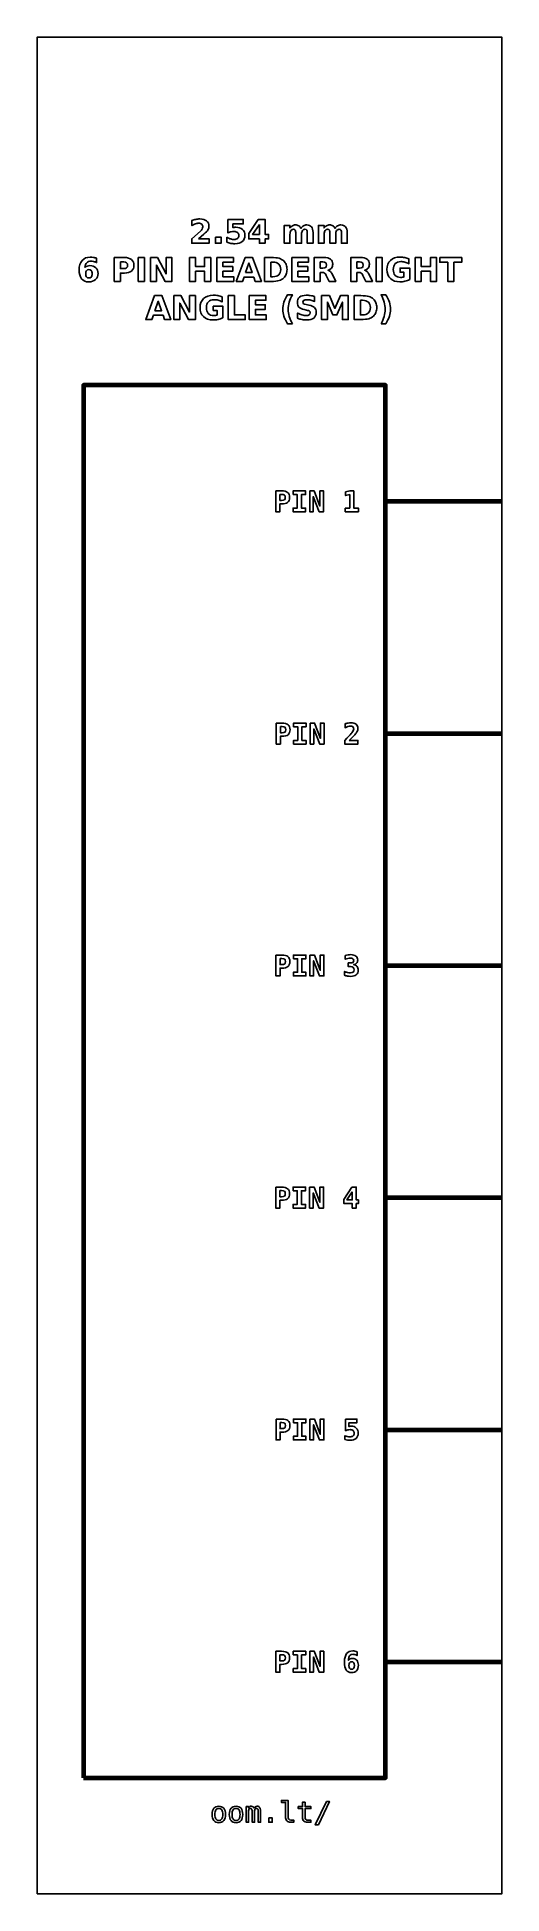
# Model space of a CAD drawing. Header units: centimetres. Extents: x -11.5 to -9.5, y -17.85 to -9.85.
import ezdxf

# ---------------------------------------------------------------- set-up
doc = ezdxf.new("R2010")
doc.units = ezdxf.units.CM
doc.header["$MEASUREMENT"] = 0
doc.layers.add('Layer 1', color=7, linetype='Continuous')

msp = doc.modelspace()

# ---------------------------------------------------------------- linework, layer by layer
at = {"layer": 'Layer 1', "color": 7}
msp.add_lwpolyline([(-11.5, -17.85), (-9.5, -17.85), (-9.5, -9.85), (-11.5, -9.85), (-11.5, -17.85)], close=True, dxfattribs=at)
at = {"layer": 'Layer 1', "color": 7, "lineweight": 100}
msp.add_lwpolyline([(-11.3, -17.35), (-10, -17.35), (-10, -11.35), (-11.3, -11.35), (-11.3, -17.35)], close=True, dxfattribs=at)
at = {"layer": 'Layer 1', "color": 250}
for points, knots in [([(-10.80503, -10.71872), (-10.80503, -10.71872), (-10.75975, -10.71872), (-10.75975, -10.71872), (-10.75975, -10.71872), (-10.75975, -10.71872), (-10.75975, -10.73822), (-10.75975, -10.73822), (-10.75975, -10.73822), (-10.75975, -10.73822), (-10.83452, -10.73822), (-10.83452, -10.73822), (-10.83452, -10.73822), (-10.83452, -10.73822), (-10.83452, -10.71872), (-10.83452, -10.71872), (-10.83452, -10.71872), (-10.83452, -10.71872), (-10.79696, -10.68559), (-10.79696, -10.68559), (-10.79696, -10.68559), (-10.7936, -10.68255), (-10.79113, -10.67959), (-10.78953, -10.6767), (-10.78953, -10.6767), (-10.78791, -10.6738), (-10.78711, -10.67079), (-10.78711, -10.66766), (-10.78711, -10.66766), (-10.78711, -10.66284), (-10.78873, -10.65896), (-10.79197, -10.65602), (-10.79197, -10.65602), (-10.7952, -10.65308), (-10.7995, -10.65163), (-10.80489, -10.65163), (-10.80489, -10.65163), (-10.80902, -10.65163), (-10.81354, -10.65252), (-10.81846, -10.65428), (-10.81846, -10.65428), (-10.82337, -10.65605), (-10.82864, -10.65868), (-10.83424, -10.66216), (-10.83424, -10.66216), (-10.83424, -10.66216), (-10.83424, -10.63956), (-10.83424, -10.63956), (-10.83424, -10.63956), (-10.82826, -10.63759), (-10.82236, -10.63608), (-10.81653, -10.63505), (-10.81653, -10.63505), (-10.81069, -10.63401), (-10.80498, -10.63349), (-10.79936, -10.63349), (-10.79936, -10.63349), (-10.78706, -10.63349), (-10.77749, -10.6362), (-10.77067, -10.64163), (-10.77067, -10.64163), (-10.76385, -10.64704), (-10.76044, -10.65459), (-10.76044, -10.6643), (-10.76044, -10.6643), (-10.76044, -10.6699), (-10.76189, -10.67512), (-10.76479, -10.67997), (-10.76479, -10.67997), (-10.76768, -10.68481), (-10.77377, -10.6913), (-10.78304, -10.69944), (-10.78304, -10.69944), (-10.78304, -10.69944), (-10.80503, -10.71872), (-10.80503, -10.71872)], [0, 0, 0, 0, 0.0526316, 0.0526316, 0.0526316, 0.0526316, 0.1052632, 0.1052632, 0.1052632, 0.1052632, 0.1578947, 0.1578947, 0.1578947, 0.1578947, 0.2105263, 0.2105263, 0.2105263, 0.2105263, 0.2631579, 0.2631579, 0.2631579, 0.2631579, 0.3157895, 0.3157895, 0.3157895, 0.3157895, 0.3684211, 0.3684211, 0.3684211, 0.3684211, 0.4210526, 0.4210526, 0.4210526, 0.4210526, 0.4736842, 0.4736842, 0.4736842, 0.4736842, 0.5263158, 0.5263158, 0.5263158, 0.5263158, 0.5789474, 0.5789474, 0.5789474, 0.5789474, 0.6315789, 0.6315789, 0.6315789, 0.6315789, 0.6842105, 0.6842105, 0.6842105, 0.6842105, 0.7368421, 0.7368421, 0.7368421, 0.7368421, 0.7894737, 0.7894737, 0.7894737, 0.7894737, 0.8421053, 0.8421053, 0.8421053, 0.8421053, 0.8947368, 0.8947368, 0.8947368, 0.8947368, 0.9473684, 0.9473684, 0.9473684, 0.9473684, 1, 1, 1, 1]), ([(-10.67894, -10.63535), (-10.67894, -10.63535), (-10.613, -10.63535), (-10.613, -10.63535), (-10.613, -10.63535), (-10.613, -10.63535), (-10.613, -10.65485), (-10.613, -10.65485), (-10.613, -10.65485), (-10.613, -10.65485), (-10.6578, -10.65485), (-10.6578, -10.65485), (-10.6578, -10.65485), (-10.6578, -10.65485), (-10.6578, -10.67077), (-10.6578, -10.67077), (-10.6578, -10.67077), (-10.65578, -10.67023), (-10.65375, -10.66981), (-10.65171, -10.6695), (-10.65171, -10.6695), (-10.64966, -10.66919), (-10.64752, -10.66905), (-10.64533, -10.66905), (-10.64533, -10.66905), (-10.63278, -10.66905), (-10.62302, -10.67218), (-10.61603, -10.67846), (-10.61603, -10.67846), (-10.60905, -10.68472), (-10.60557, -10.69346), (-10.60557, -10.70466), (-10.60557, -10.70466), (-10.60557, -10.71578), (-10.60938, -10.72449), (-10.61697, -10.73079), (-10.61697, -10.73079), (-10.62457, -10.73707), (-10.63513, -10.74022), (-10.64863, -10.74022), (-10.64863, -10.74022), (-10.65446, -10.74022), (-10.66025, -10.73965), (-10.66596, -10.73853), (-10.66596, -10.73853), (-10.67168, -10.7374), (-10.67737, -10.7357), (-10.68301, -10.7334), (-10.68301, -10.7334), (-10.68301, -10.7334), (-10.68301, -10.71251), (-10.68301, -10.71251), (-10.68301, -10.71251), (-10.67741, -10.71574), (-10.6721, -10.71814), (-10.66707, -10.71973), (-10.66707, -10.71973), (-10.66203, -10.72136), (-10.65728, -10.72216), (-10.65284, -10.72216), (-10.65284, -10.72216), (-10.64639, -10.72216), (-10.64134, -10.72058), (-10.63764, -10.71743), (-10.63764, -10.71743), (-10.63395, -10.7143), (-10.63209, -10.71005), (-10.63209, -10.70466), (-10.63209, -10.70466), (-10.63209, -10.69925), (-10.63395, -10.69499), (-10.63764, -10.69187), (-10.63764, -10.69187), (-10.64134, -10.68874), (-10.64639, -10.68719), (-10.65284, -10.68719), (-10.65284, -10.68719), (-10.65665, -10.68719), (-10.66072, -10.68768), (-10.66502, -10.68867), (-10.66502, -10.68867), (-10.66935, -10.68965), (-10.67398, -10.69118), (-10.67894, -10.69325), (-10.67894, -10.69325), (-10.67894, -10.69325), (-10.67894, -10.63535), (-10.67894, -10.63535)], [0, 0, 0, 0, 0.0454545, 0.0454545, 0.0454545, 0.0454545, 0.0909091, 0.0909091, 0.0909091, 0.0909091, 0.1363636, 0.1363636, 0.1363636, 0.1363636, 0.1818182, 0.1818182, 0.1818182, 0.1818182, 0.2272727, 0.2272727, 0.2272727, 0.2272727, 0.2727273, 0.2727273, 0.2727273, 0.2727273, 0.3181818, 0.3181818, 0.3181818, 0.3181818, 0.3636364, 0.3636364, 0.3636364, 0.3636364, 0.4090909, 0.4090909, 0.4090909, 0.4090909, 0.4545455, 0.4545455, 0.4545455, 0.4545455, 0.5, 0.5, 0.5, 0.5, 0.5454545, 0.5454545, 0.5454545, 0.5454545, 0.5909091, 0.5909091, 0.5909091, 0.5909091, 0.6363636, 0.6363636, 0.6363636, 0.6363636, 0.6818182, 0.6818182, 0.6818182, 0.6818182, 0.7272727, 0.7272727, 0.7272727, 0.7272727, 0.7727273, 0.7727273, 0.7727273, 0.7727273, 0.8181818, 0.8181818, 0.8181818, 0.8181818, 0.8636364, 0.8636364, 0.8636364, 0.8636364, 0.9090909, 0.9090909, 0.9090909, 0.9090909, 0.9545455, 0.9545455, 0.9545455, 0.9545455, 1, 1, 1, 1]), ([(-10.54816, -10.63535), (-10.54816, -10.63535), (-10.51866, -10.63535), (-10.51866, -10.63535), (-10.51866, -10.63535), (-10.51866, -10.63535), (-10.51866, -10.70026), (-10.51866, -10.70026), (-10.51866, -10.70026), (-10.51866, -10.70026), (-10.50399, -10.70026), (-10.50399, -10.70026), (-10.50399, -10.70026), (-10.50399, -10.70026), (-10.50399, -10.71948), (-10.50399, -10.71948), (-10.50399, -10.71948), (-10.50399, -10.71948), (-10.51866, -10.71948), (-10.51866, -10.71948), (-10.51866, -10.71948), (-10.51866, -10.71948), (-10.51866, -10.73822), (-10.51866, -10.73822), (-10.51866, -10.73822), (-10.51866, -10.73822), (-10.54373, -10.73822), (-10.54373, -10.73822), (-10.54373, -10.73822), (-10.54373, -10.73822), (-10.54373, -10.71948), (-10.54373, -10.71948), (-10.54373, -10.71948), (-10.54373, -10.71948), (-10.58936, -10.71948), (-10.58936, -10.71948), (-10.58936, -10.71948), (-10.58936, -10.71948), (-10.58936, -10.69673), (-10.58936, -10.69673), (-10.58936, -10.69673), (-10.58936, -10.69673), (-10.54816, -10.63535), (-10.54816, -10.63535)], [0, 0, 0, 0, 0.0909091, 0.0909091, 0.0909091, 0.0909091, 0.1818182, 0.1818182, 0.1818182, 0.1818182, 0.2727273, 0.2727273, 0.2727273, 0.2727273, 0.3636364, 0.3636364, 0.3636364, 0.3636364, 0.4545455, 0.4545455, 0.4545455, 0.4545455, 0.5454545, 0.5454545, 0.5454545, 0.5454545, 0.6363636, 0.6363636, 0.6363636, 0.6363636, 0.7272727, 0.7272727, 0.7272727, 0.7272727, 0.8181818, 0.8181818, 0.8181818, 0.8181818, 0.9090909, 0.9090909, 0.9090909, 0.9090909, 1, 1, 1, 1]), ([(-10.73311, -10.71155), (-10.73311, -10.71155), (-10.70829, -10.71155), (-10.70829, -10.71155), (-10.70829, -10.71155), (-10.70829, -10.71155), (-10.70829, -10.73822), (-10.70829, -10.73822), (-10.70829, -10.73822), (-10.70829, -10.73822), (-10.73311, -10.73822), (-10.73311, -10.73822), (-10.73311, -10.73822), (-10.73311, -10.73822), (-10.73311, -10.71155), (-10.73311, -10.71155)], [0, 0, 0, 0, 0.25, 0.25, 0.25, 0.25, 0.5, 0.5, 0.5, 0.5, 0.75, 0.75, 0.75, 0.75, 1, 1, 1, 1]), ([(-10.54373, -10.6572), (-10.54373, -10.6572), (-10.57283, -10.70026), (-10.57283, -10.70026), (-10.57283, -10.70026), (-10.57283, -10.70026), (-10.54373, -10.70026), (-10.54373, -10.70026), (-10.54373, -10.70026), (-10.54373, -10.70026), (-10.54373, -10.6572), (-10.54373, -10.6572)], [0, 0, 0, 0, 0.3333333, 0.3333333, 0.3333333, 0.3333333, 0.6666667, 0.6666667, 0.6666667, 0.6666667, 1, 1, 1, 1]), ([(-10.36502, -10.67387), (-10.36189, -10.6691), (-10.3582, -10.66545), (-10.35389, -10.66296), (-10.35389, -10.66296), (-10.34959, -10.66044), (-10.34489, -10.6592), (-10.33974, -10.6592), (-10.33974, -10.6592), (-10.33087, -10.6592), (-10.32412, -10.66193), (-10.31949, -10.66741), (-10.31949, -10.66741), (-10.31485, -10.67286), (-10.31252, -10.68081), (-10.31252, -10.69123), (-10.31252, -10.69123), (-10.31252, -10.69123), (-10.31252, -10.73822), (-10.31252, -10.73822), (-10.31252, -10.73822), (-10.31252, -10.73822), (-10.33734, -10.73822), (-10.33734, -10.73822), (-10.33734, -10.73822), (-10.33734, -10.73822), (-10.33734, -10.69798), (-10.33734, -10.69798), (-10.33734, -10.69798), (-10.33729, -10.69739), (-10.33727, -10.69678), (-10.33724, -10.69612), (-10.33724, -10.69612), (-10.33722, -10.69549), (-10.3372, -10.69457), (-10.3372, -10.69337), (-10.3372, -10.69337), (-10.3372, -10.68791), (-10.33799, -10.68394), (-10.33962, -10.68149), (-10.33962, -10.68149), (-10.34122, -10.67902), (-10.3438, -10.6778), (-10.34738, -10.6778), (-10.34738, -10.6778), (-10.35208, -10.6778), (-10.35568, -10.67973), (-10.35824, -10.68359), (-10.35824, -10.68359), (-10.36078, -10.68744), (-10.3621, -10.69302), (-10.3622, -10.70033), (-10.3622, -10.70033), (-10.3622, -10.70033), (-10.3622, -10.73822), (-10.3622, -10.73822), (-10.3622, -10.73822), (-10.3622, -10.73822), (-10.38701, -10.73822), (-10.38701, -10.73822), (-10.38701, -10.73822), (-10.38701, -10.73822), (-10.38701, -10.69798), (-10.38701, -10.69798), (-10.38701, -10.69798), (-10.38701, -10.68944), (-10.38774, -10.68394), (-10.38922, -10.68149), (-10.38922, -10.68149), (-10.39068, -10.67902), (-10.39329, -10.6778), (-10.39705, -10.6778), (-10.39705, -10.6778), (-10.4018, -10.6778), (-10.40545, -10.67975), (-10.40801, -10.68363), (-10.40801, -10.68363), (-10.41057, -10.68751), (-10.41187, -10.69304), (-10.41187, -10.70026), (-10.41187, -10.70026), (-10.41187, -10.70026), (-10.41187, -10.73822), (-10.41187, -10.73822), (-10.41187, -10.73822), (-10.41187, -10.73822), (-10.43668, -10.73822), (-10.43668, -10.73822), (-10.43668, -10.73822), (-10.43668, -10.73822), (-10.43668, -10.66106), (-10.43668, -10.66106), (-10.43668, -10.66106), (-10.43668, -10.66106), (-10.41187, -10.66106), (-10.41187, -10.66106), (-10.41187, -10.66106), (-10.41187, -10.66106), (-10.41187, -10.67237), (-10.41187, -10.67237), (-10.41187, -10.67237), (-10.40883, -10.66799), (-10.40535, -10.66473), (-10.40142, -10.66251), (-10.40142, -10.66251), (-10.3975, -10.6603), (-10.39317, -10.6592), (-10.38844, -10.6592), (-10.38844, -10.6592), (-10.38313, -10.6592), (-10.3784, -10.66049), (-10.37433, -10.66306), (-10.37433, -10.66306), (-10.37024, -10.66564), (-10.36713, -10.66924), (-10.36502, -10.67387)], [0, 0, 0, 0, 0.0344828, 0.0344828, 0.0344828, 0.0344828, 0.0689655, 0.0689655, 0.0689655, 0.0689655, 0.1034483, 0.1034483, 0.1034483, 0.1034483, 0.137931, 0.137931, 0.137931, 0.137931, 0.1724138, 0.1724138, 0.1724138, 0.1724138, 0.2068966, 0.2068966, 0.2068966, 0.2068966, 0.2413793, 0.2413793, 0.2413793, 0.2413793, 0.2758621, 0.2758621, 0.2758621, 0.2758621, 0.3103448, 0.3103448, 0.3103448, 0.3103448, 0.3448276, 0.3448276, 0.3448276, 0.3448276, 0.3793103, 0.3793103, 0.3793103, 0.3793103, 0.4137931, 0.4137931, 0.4137931, 0.4137931, 0.4482759, 0.4482759, 0.4482759, 0.4482759, 0.4827586, 0.4827586, 0.4827586, 0.4827586, 0.5172414, 0.5172414, 0.5172414, 0.5172414, 0.5517241, 0.5517241, 0.5517241, 0.5517241, 0.5862069, 0.5862069, 0.5862069, 0.5862069, 0.6206897, 0.6206897, 0.6206897, 0.6206897, 0.6551724, 0.6551724, 0.6551724, 0.6551724, 0.6896552, 0.6896552, 0.6896552, 0.6896552, 0.7241379, 0.7241379, 0.7241379, 0.7241379, 0.7586207, 0.7586207, 0.7586207, 0.7586207, 0.7931034, 0.7931034, 0.7931034, 0.7931034, 0.8275862, 0.8275862, 0.8275862, 0.8275862, 0.862069, 0.862069, 0.862069, 0.862069, 0.8965517, 0.8965517, 0.8965517, 0.8965517, 0.9310345, 0.9310345, 0.9310345, 0.9310345, 0.9655172, 0.9655172, 0.9655172, 0.9655172, 1, 1, 1, 1]), ([(-10.21798, -10.67387), (-10.21485, -10.6691), (-10.21116, -10.66545), (-10.20685, -10.66296), (-10.20685, -10.66296), (-10.20255, -10.66044), (-10.19785, -10.6592), (-10.1927, -10.6592), (-10.1927, -10.6592), (-10.18383, -10.6592), (-10.17708, -10.66193), (-10.17245, -10.66741), (-10.17245, -10.66741), (-10.16781, -10.67286), (-10.16548, -10.68081), (-10.16548, -10.69123), (-10.16548, -10.69123), (-10.16548, -10.69123), (-10.16548, -10.73822), (-10.16548, -10.73822), (-10.16548, -10.73822), (-10.16548, -10.73822), (-10.1903, -10.73822), (-10.1903, -10.73822), (-10.1903, -10.73822), (-10.1903, -10.73822), (-10.1903, -10.69798), (-10.1903, -10.69798), (-10.1903, -10.69798), (-10.19025, -10.69739), (-10.19023, -10.69678), (-10.1902, -10.69612), (-10.1902, -10.69612), (-10.19018, -10.69549), (-10.19016, -10.69457), (-10.19016, -10.69337), (-10.19016, -10.69337), (-10.19016, -10.68791), (-10.19095, -10.68394), (-10.19258, -10.68149), (-10.19258, -10.68149), (-10.19418, -10.67902), (-10.19676, -10.6778), (-10.20034, -10.6778), (-10.20034, -10.6778), (-10.20504, -10.6778), (-10.20864, -10.67973), (-10.2112, -10.68359), (-10.2112, -10.68359), (-10.21374, -10.68744), (-10.21506, -10.69302), (-10.21516, -10.70033), (-10.21516, -10.70033), (-10.21516, -10.70033), (-10.21516, -10.73822), (-10.21516, -10.73822), (-10.21516, -10.73822), (-10.21516, -10.73822), (-10.23997, -10.73822), (-10.23997, -10.73822), (-10.23997, -10.73822), (-10.23997, -10.73822), (-10.23997, -10.69798), (-10.23997, -10.69798), (-10.23997, -10.69798), (-10.23997, -10.68944), (-10.2407, -10.68394), (-10.24218, -10.68149), (-10.24218, -10.68149), (-10.24364, -10.67902), (-10.24625, -10.6778), (-10.25001, -10.6778), (-10.25001, -10.6778), (-10.25476, -10.6778), (-10.25841, -10.67975), (-10.26097, -10.68363), (-10.26097, -10.68363), (-10.26353, -10.68751), (-10.26483, -10.69304), (-10.26483, -10.70026), (-10.26483, -10.70026), (-10.26483, -10.70026), (-10.26483, -10.73822), (-10.26483, -10.73822), (-10.26483, -10.73822), (-10.26483, -10.73822), (-10.28964, -10.73822), (-10.28964, -10.73822), (-10.28964, -10.73822), (-10.28964, -10.73822), (-10.28964, -10.66106), (-10.28964, -10.66106), (-10.28964, -10.66106), (-10.28964, -10.66106), (-10.26483, -10.66106), (-10.26483, -10.66106), (-10.26483, -10.66106), (-10.26483, -10.66106), (-10.26483, -10.67237), (-10.26483, -10.67237), (-10.26483, -10.67237), (-10.26179, -10.66799), (-10.25831, -10.66473), (-10.25438, -10.66251), (-10.25438, -10.66251), (-10.25046, -10.6603), (-10.24613, -10.6592), (-10.2414, -10.6592), (-10.2414, -10.6592), (-10.23609, -10.6592), (-10.23136, -10.66049), (-10.22729, -10.66306), (-10.22729, -10.66306), (-10.2232, -10.66564), (-10.22009, -10.66924), (-10.21798, -10.67387)], [0, 0, 0, 0, 0.0344828, 0.0344828, 0.0344828, 0.0344828, 0.0689655, 0.0689655, 0.0689655, 0.0689655, 0.1034483, 0.1034483, 0.1034483, 0.1034483, 0.137931, 0.137931, 0.137931, 0.137931, 0.1724138, 0.1724138, 0.1724138, 0.1724138, 0.2068966, 0.2068966, 0.2068966, 0.2068966, 0.2413793, 0.2413793, 0.2413793, 0.2413793, 0.2758621, 0.2758621, 0.2758621, 0.2758621, 0.3103448, 0.3103448, 0.3103448, 0.3103448, 0.3448276, 0.3448276, 0.3448276, 0.3448276, 0.3793103, 0.3793103, 0.3793103, 0.3793103, 0.4137931, 0.4137931, 0.4137931, 0.4137931, 0.4482759, 0.4482759, 0.4482759, 0.4482759, 0.4827586, 0.4827586, 0.4827586, 0.4827586, 0.5172414, 0.5172414, 0.5172414, 0.5172414, 0.5517241, 0.5517241, 0.5517241, 0.5517241, 0.5862069, 0.5862069, 0.5862069, 0.5862069, 0.6206897, 0.6206897, 0.6206897, 0.6206897, 0.6551724, 0.6551724, 0.6551724, 0.6551724, 0.6896552, 0.6896552, 0.6896552, 0.6896552, 0.7241379, 0.7241379, 0.7241379, 0.7241379, 0.7586207, 0.7586207, 0.7586207, 0.7586207, 0.7931034, 0.7931034, 0.7931034, 0.7931034, 0.8275862, 0.8275862, 0.8275862, 0.8275862, 0.862069, 0.862069, 0.862069, 0.862069, 0.8965517, 0.8965517, 0.8965517, 0.8965517, 0.9310345, 0.9310345, 0.9310345, 0.9310345, 0.9655172, 0.9655172, 0.9655172, 0.9655172, 1, 1, 1, 1]), ([(-11.24455, -10.80228), (-11.24455, -10.80228), (-11.24455, -10.82131), (-11.24455, -10.82131), (-11.24455, -10.82131), (-11.24892, -10.81924), (-11.25301, -10.81771), (-11.25687, -10.81672), (-11.25687, -10.81672), (-11.26073, -10.81573), (-11.26451, -10.81524), (-11.26818, -10.81524), (-11.26818, -10.81524), (-11.27609, -10.81524), (-11.28222, -10.81743), (-11.28664, -10.82183), (-11.28664, -10.82183), (-11.29104, -10.8262), (-11.29363, -10.83271), (-11.29436, -10.84135), (-11.29436, -10.84135), (-11.29133, -10.83911), (-11.28803, -10.83742), (-11.2845, -10.83629), (-11.2845, -10.83629), (-11.28098, -10.83516), (-11.27712, -10.8346), (-11.27293, -10.8346), (-11.27293, -10.8346), (-11.26242, -10.8346), (-11.25393, -10.83768), (-11.24749, -10.84384), (-11.24749, -10.84384), (-11.24102, -10.84998), (-11.2378, -10.85804), (-11.2378, -10.86802), (-11.2378, -10.86802), (-11.2378, -10.87905), (-11.2414, -10.88787), (-11.24862, -10.89452), (-11.24862, -10.89452), (-11.25581, -10.90115), (-11.2655, -10.90447), (-11.27761, -10.90447), (-11.27761, -10.90447), (-11.29097, -10.90447), (-11.30132, -10.89995), (-11.30866, -10.89092), (-11.30866, -10.89092), (-11.31597, -10.88191), (-11.31964, -10.8691), (-11.31964, -10.85252), (-11.31964, -10.85252), (-11.31964, -10.83554), (-11.31536, -10.82218), (-11.3068, -10.81247), (-11.3068, -10.81247), (-11.29822, -10.80275), (-11.28648, -10.79788), (-11.27155, -10.79788), (-11.27155, -10.79788), (-11.26682, -10.79788), (-11.26223, -10.79826), (-11.25776, -10.79899), (-11.25776, -10.79899), (-11.25332, -10.79972), (-11.24892, -10.80082), (-11.24455, -10.80228)], [0, 0, 0, 0, 0.0588235, 0.0588235, 0.0588235, 0.0588235, 0.1176471, 0.1176471, 0.1176471, 0.1176471, 0.1764706, 0.1764706, 0.1764706, 0.1764706, 0.2352941, 0.2352941, 0.2352941, 0.2352941, 0.2941176, 0.2941176, 0.2941176, 0.2941176, 0.3529412, 0.3529412, 0.3529412, 0.3529412, 0.4117647, 0.4117647, 0.4117647, 0.4117647, 0.4705882, 0.4705882, 0.4705882, 0.4705882, 0.5294118, 0.5294118, 0.5294118, 0.5294118, 0.5882353, 0.5882353, 0.5882353, 0.5882353, 0.6470588, 0.6470588, 0.6470588, 0.6470588, 0.7058824, 0.7058824, 0.7058824, 0.7058824, 0.7647059, 0.7647059, 0.7647059, 0.7647059, 0.8235294, 0.8235294, 0.8235294, 0.8235294, 0.8823529, 0.8823529, 0.8823529, 0.8823529, 0.9411765, 0.9411765, 0.9411765, 0.9411765, 1, 1, 1, 1]), ([(-11.16811, -10.7996), (-11.16811, -10.7996), (-11.12409, -10.7996), (-11.12409, -10.7996), (-11.12409, -10.7996), (-11.11099, -10.7996), (-11.10094, -10.80252), (-11.09393, -10.80833), (-11.09393, -10.80833), (-11.08693, -10.81414), (-11.08342, -10.82241), (-11.08342, -10.83316), (-11.08342, -10.83316), (-11.08342, -10.84393), (-11.08693, -10.85223), (-11.09393, -10.85804), (-11.09393, -10.85804), (-11.10094, -10.86385), (-11.11099, -10.86677), (-11.12409, -10.86677), (-11.12409, -10.86677), (-11.12409, -10.86677), (-11.14158, -10.86677), (-11.14158, -10.86677), (-11.14158, -10.86677), (-11.14158, -10.86677), (-11.14158, -10.90247), (-11.14158, -10.90247), (-11.14158, -10.90247), (-11.14158, -10.90247), (-11.16811, -10.90247), (-11.16811, -10.90247), (-11.16811, -10.90247), (-11.16811, -10.90247), (-11.16811, -10.7996), (-11.16811, -10.7996)], [0, 0, 0, 0, 0.1111111, 0.1111111, 0.1111111, 0.1111111, 0.2222222, 0.2222222, 0.2222222, 0.2222222, 0.3333333, 0.3333333, 0.3333333, 0.3333333, 0.4444444, 0.4444444, 0.4444444, 0.4444444, 0.5555556, 0.5555556, 0.5555556, 0.5555556, 0.6666667, 0.6666667, 0.6666667, 0.6666667, 0.7777778, 0.7777778, 0.7777778, 0.7777778, 0.8888889, 0.8888889, 0.8888889, 0.8888889, 1, 1, 1, 1]), ([(-11.0647, -10.7996), (-11.0647, -10.7996), (-11.03817, -10.7996), (-11.03817, -10.7996), (-11.03817, -10.7996), (-11.03817, -10.7996), (-11.03817, -10.90247), (-11.03817, -10.90247), (-11.03817, -10.90247), (-11.03817, -10.90247), (-11.0647, -10.90247), (-11.0647, -10.90247), (-11.0647, -10.90247), (-11.0647, -10.90247), (-11.0647, -10.7996), (-11.0647, -10.7996)], [0, 0, 0, 0, 0.25, 0.25, 0.25, 0.25, 0.5, 0.5, 0.5, 0.5, 0.75, 0.75, 0.75, 0.75, 1, 1, 1, 1]), ([(-11.01221, -10.7996), (-11.01221, -10.7996), (-10.98258, -10.7996), (-10.98258, -10.7996), (-10.98258, -10.7996), (-10.98258, -10.7996), (-10.94516, -10.87016), (-10.94516, -10.87016), (-10.94516, -10.87016), (-10.94516, -10.87016), (-10.94516, -10.7996), (-10.94516, -10.7996), (-10.94516, -10.7996), (-10.94516, -10.7996), (-10.92002, -10.7996), (-10.92002, -10.7996), (-10.92002, -10.7996), (-10.92002, -10.7996), (-10.92002, -10.90247), (-10.92002, -10.90247), (-10.92002, -10.90247), (-10.92002, -10.90247), (-10.94965, -10.90247), (-10.94965, -10.90247), (-10.94965, -10.90247), (-10.94965, -10.90247), (-10.98707, -10.83191), (-10.98707, -10.83191), (-10.98707, -10.83191), (-10.98707, -10.83191), (-10.98707, -10.90247), (-10.98707, -10.90247), (-10.98707, -10.90247), (-10.98707, -10.90247), (-11.01221, -10.90247), (-11.01221, -10.90247), (-11.01221, -10.90247), (-11.01221, -10.90247), (-11.01221, -10.7996), (-11.01221, -10.7996)], [0, 0, 0, 0, 0.1, 0.1, 0.1, 0.1, 0.2, 0.2, 0.2, 0.2, 0.3, 0.3, 0.3, 0.3, 0.4, 0.4, 0.4, 0.4, 0.5, 0.5, 0.5, 0.5, 0.6, 0.6, 0.6, 0.6, 0.7, 0.7, 0.7, 0.7, 0.8, 0.8, 0.8, 0.8, 0.9, 0.9, 0.9, 0.9, 1, 1, 1, 1]), ([(-10.84499, -10.7996), (-10.84499, -10.7996), (-10.81846, -10.7996), (-10.81846, -10.7996), (-10.81846, -10.7996), (-10.81846, -10.7996), (-10.81846, -10.83881), (-10.81846, -10.83881), (-10.81846, -10.83881), (-10.81846, -10.83881), (-10.77933, -10.83881), (-10.77933, -10.83881), (-10.77933, -10.83881), (-10.77933, -10.83881), (-10.77933, -10.7996), (-10.77933, -10.7996), (-10.77933, -10.7996), (-10.77933, -10.7996), (-10.7528, -10.7996), (-10.7528, -10.7996), (-10.7528, -10.7996), (-10.7528, -10.7996), (-10.7528, -10.90247), (-10.7528, -10.90247), (-10.7528, -10.90247), (-10.7528, -10.90247), (-10.77933, -10.90247), (-10.77933, -10.90247), (-10.77933, -10.90247), (-10.77933, -10.90247), (-10.77933, -10.85887), (-10.77933, -10.85887), (-10.77933, -10.85887), (-10.77933, -10.85887), (-10.81846, -10.85887), (-10.81846, -10.85887), (-10.81846, -10.85887), (-10.81846, -10.85887), (-10.81846, -10.90247), (-10.81846, -10.90247), (-10.81846, -10.90247), (-10.81846, -10.90247), (-10.84499, -10.90247), (-10.84499, -10.90247), (-10.84499, -10.90247), (-10.84499, -10.90247), (-10.84499, -10.7996), (-10.84499, -10.7996)], [0, 0, 0, 0, 0.0833333, 0.0833333, 0.0833333, 0.0833333, 0.1666667, 0.1666667, 0.1666667, 0.1666667, 0.25, 0.25, 0.25, 0.25, 0.3333333, 0.3333333, 0.3333333, 0.3333333, 0.4166667, 0.4166667, 0.4166667, 0.4166667, 0.5, 0.5, 0.5, 0.5, 0.5833333, 0.5833333, 0.5833333, 0.5833333, 0.6666667, 0.6666667, 0.6666667, 0.6666667, 0.75, 0.75, 0.75, 0.75, 0.8333333, 0.8333333, 0.8333333, 0.8333333, 0.9166667, 0.9166667, 0.9166667, 0.9166667, 1, 1, 1, 1]), ([(-10.7269, -10.7996), (-10.7269, -10.7996), (-10.65531, -10.7996), (-10.65531, -10.7996), (-10.65531, -10.7996), (-10.65531, -10.7996), (-10.65531, -10.81966), (-10.65531, -10.81966), (-10.65531, -10.81966), (-10.65531, -10.81966), (-10.70037, -10.81966), (-10.70037, -10.81966), (-10.70037, -10.81966), (-10.70037, -10.81966), (-10.70037, -10.83881), (-10.70037, -10.83881), (-10.70037, -10.83881), (-10.70037, -10.83881), (-10.65802, -10.83881), (-10.65802, -10.83881), (-10.65802, -10.83881), (-10.65802, -10.83881), (-10.65802, -10.85887), (-10.65802, -10.85887), (-10.65802, -10.85887), (-10.65802, -10.85887), (-10.70037, -10.85887), (-10.70037, -10.85887), (-10.70037, -10.85887), (-10.70037, -10.85887), (-10.70037, -10.88241), (-10.70037, -10.88241), (-10.70037, -10.88241), (-10.70037, -10.88241), (-10.65381, -10.88241), (-10.65381, -10.88241), (-10.65381, -10.88241), (-10.65381, -10.88241), (-10.65381, -10.90247), (-10.65381, -10.90247), (-10.65381, -10.90247), (-10.65381, -10.90247), (-10.7269, -10.90247), (-10.7269, -10.90247), (-10.7269, -10.90247), (-10.7269, -10.90247), (-10.7269, -10.7996), (-10.7269, -10.7996)], [0, 0, 0, 0, 0.0833333, 0.0833333, 0.0833333, 0.0833333, 0.1666667, 0.1666667, 0.1666667, 0.1666667, 0.25, 0.25, 0.25, 0.25, 0.3333333, 0.3333333, 0.3333333, 0.3333333, 0.4166667, 0.4166667, 0.4166667, 0.4166667, 0.5, 0.5, 0.5, 0.5, 0.5833333, 0.5833333, 0.5833333, 0.5833333, 0.6666667, 0.6666667, 0.6666667, 0.6666667, 0.75, 0.75, 0.75, 0.75, 0.8333333, 0.8333333, 0.8333333, 0.8333333, 0.9166667, 0.9166667, 0.9166667, 0.9166667, 1, 1, 1, 1]), ([(-10.56808, -10.88375), (-10.56808, -10.88375), (-10.60957, -10.88375), (-10.60957, -10.88375), (-10.60957, -10.88375), (-10.60957, -10.88375), (-10.61611, -10.90247), (-10.61611, -10.90247), (-10.61611, -10.90247), (-10.61611, -10.90247), (-10.64278, -10.90247), (-10.64278, -10.90247), (-10.64278, -10.90247), (-10.64278, -10.90247), (-10.60468, -10.7996), (-10.60468, -10.7996), (-10.60468, -10.7996), (-10.60468, -10.7996), (-10.57305, -10.7996), (-10.57305, -10.7996), (-10.57305, -10.7996), (-10.57305, -10.7996), (-10.53495, -10.90247), (-10.53495, -10.90247), (-10.53495, -10.90247), (-10.53495, -10.90247), (-10.56162, -10.90247), (-10.56162, -10.90247), (-10.56162, -10.90247), (-10.56162, -10.90247), (-10.56808, -10.88375), (-10.56808, -10.88375)], [0, 0, 0, 0, 0.125, 0.125, 0.125, 0.125, 0.25, 0.25, 0.25, 0.25, 0.375, 0.375, 0.375, 0.375, 0.5, 0.5, 0.5, 0.5, 0.625, 0.625, 0.625, 0.625, 0.75, 0.75, 0.75, 0.75, 0.875, 0.875, 0.875, 0.875, 1, 1, 1, 1]), ([(-10.52128, -10.7996), (-10.52128, -10.7996), (-10.49329, -10.7996), (-10.49329, -10.7996), (-10.49329, -10.7996), (-10.47768, -10.7996), (-10.46606, -10.80071), (-10.45842, -10.80294), (-10.45842, -10.80294), (-10.45077, -10.80517), (-10.44421, -10.80894), (-10.43873, -10.81428), (-10.43873, -10.81428), (-10.43391, -10.81891), (-10.43034, -10.82427), (-10.42798, -10.83034), (-10.42798, -10.83034), (-10.42566, -10.83638), (-10.42448, -10.84325), (-10.42448, -10.85094), (-10.42448, -10.85094), (-10.42448, -10.8587), (-10.42566, -10.86562), (-10.42798, -10.87171), (-10.42798, -10.87171), (-10.43034, -10.8778), (-10.43391, -10.88316), (-10.43873, -10.88779), (-10.43873, -10.88779), (-10.44426, -10.89313), (-10.45087, -10.8969), (-10.45858, -10.89913), (-10.45858, -10.89913), (-10.4663, -10.90136), (-10.47787, -10.90247), (-10.49329, -10.90247), (-10.49329, -10.90247), (-10.49329, -10.90247), (-10.52128, -10.90247), (-10.52128, -10.90247), (-10.52128, -10.90247), (-10.52128, -10.90247), (-10.52128, -10.7996), (-10.52128, -10.7996)], [0, 0, 0, 0, 0.0909091, 0.0909091, 0.0909091, 0.0909091, 0.1818182, 0.1818182, 0.1818182, 0.1818182, 0.2727273, 0.2727273, 0.2727273, 0.2727273, 0.3636364, 0.3636364, 0.3636364, 0.3636364, 0.4545455, 0.4545455, 0.4545455, 0.4545455, 0.5454545, 0.5454545, 0.5454545, 0.5454545, 0.6363636, 0.6363636, 0.6363636, 0.6363636, 0.7272727, 0.7272727, 0.7272727, 0.7272727, 0.8181818, 0.8181818, 0.8181818, 0.8181818, 0.9090909, 0.9090909, 0.9090909, 0.9090909, 1, 1, 1, 1]), ([(-10.40416, -10.7996), (-10.40416, -10.7996), (-10.33257, -10.7996), (-10.33257, -10.7996), (-10.33257, -10.7996), (-10.33257, -10.7996), (-10.33257, -10.81966), (-10.33257, -10.81966), (-10.33257, -10.81966), (-10.33257, -10.81966), (-10.37763, -10.81966), (-10.37763, -10.81966), (-10.37763, -10.81966), (-10.37763, -10.81966), (-10.37763, -10.83881), (-10.37763, -10.83881), (-10.37763, -10.83881), (-10.37763, -10.83881), (-10.33528, -10.83881), (-10.33528, -10.83881), (-10.33528, -10.83881), (-10.33528, -10.83881), (-10.33528, -10.85887), (-10.33528, -10.85887), (-10.33528, -10.85887), (-10.33528, -10.85887), (-10.37763, -10.85887), (-10.37763, -10.85887), (-10.37763, -10.85887), (-10.37763, -10.85887), (-10.37763, -10.88241), (-10.37763, -10.88241), (-10.37763, -10.88241), (-10.37763, -10.88241), (-10.33107, -10.88241), (-10.33107, -10.88241), (-10.33107, -10.88241), (-10.33107, -10.88241), (-10.33107, -10.90247), (-10.33107, -10.90247), (-10.33107, -10.90247), (-10.33107, -10.90247), (-10.40416, -10.90247), (-10.40416, -10.90247), (-10.40416, -10.90247), (-10.40416, -10.90247), (-10.40416, -10.7996), (-10.40416, -10.7996)], [0, 0, 0, 0, 0.0833333, 0.0833333, 0.0833333, 0.0833333, 0.1666667, 0.1666667, 0.1666667, 0.1666667, 0.25, 0.25, 0.25, 0.25, 0.3333333, 0.3333333, 0.3333333, 0.3333333, 0.4166667, 0.4166667, 0.4166667, 0.4166667, 0.5, 0.5, 0.5, 0.5, 0.5833333, 0.5833333, 0.5833333, 0.5833333, 0.6666667, 0.6666667, 0.6666667, 0.6666667, 0.75, 0.75, 0.75, 0.75, 0.8333333, 0.8333333, 0.8333333, 0.8333333, 0.9166667, 0.9166667, 0.9166667, 0.9166667, 1, 1, 1, 1]), ([(-10.28123, -10.86355), (-10.28123, -10.86355), (-10.28123, -10.90247), (-10.28123, -10.90247), (-10.28123, -10.90247), (-10.28123, -10.90247), (-10.30776, -10.90247), (-10.30776, -10.90247), (-10.30776, -10.90247), (-10.30776, -10.90247), (-10.30776, -10.7996), (-10.30776, -10.7996), (-10.30776, -10.7996), (-10.30776, -10.7996), (-10.26724, -10.7996), (-10.26724, -10.7996), (-10.26724, -10.7996), (-10.25369, -10.7996), (-10.24374, -10.80188), (-10.23744, -10.80642), (-10.23744, -10.80642), (-10.23112, -10.81096), (-10.22796, -10.81816), (-10.22796, -10.82799), (-10.22796, -10.82799), (-10.22796, -10.83478), (-10.22961, -10.84038), (-10.23288, -10.84473), (-10.23288, -10.84473), (-10.23617, -10.84911), (-10.24113, -10.85233), (-10.24774, -10.85438), (-10.24774, -10.85438), (-10.24412, -10.85522), (-10.24085, -10.85708), (-10.23798, -10.86), (-10.23798, -10.86), (-10.23511, -10.86291), (-10.23222, -10.86733), (-10.22928, -10.87326), (-10.22928, -10.87326), (-10.22928, -10.87326), (-10.21486, -10.90247), (-10.21486, -10.90247), (-10.21486, -10.90247), (-10.21486, -10.90247), (-10.24313, -10.90247), (-10.24313, -10.90247), (-10.24313, -10.90247), (-10.24313, -10.90247), (-10.25567, -10.87691), (-10.25567, -10.87691), (-10.25567, -10.87691), (-10.25818, -10.87178), (-10.26075, -10.86825), (-10.26336, -10.86637), (-10.26336, -10.86637), (-10.26595, -10.86449), (-10.2694, -10.86355), (-10.27373, -10.86355), (-10.27373, -10.86355), (-10.27373, -10.86355), (-10.28123, -10.86355), (-10.28123, -10.86355)], [0, 0, 0, 0, 0.0625, 0.0625, 0.0625, 0.0625, 0.125, 0.125, 0.125, 0.125, 0.1875, 0.1875, 0.1875, 0.1875, 0.25, 0.25, 0.25, 0.25, 0.3125, 0.3125, 0.3125, 0.3125, 0.375, 0.375, 0.375, 0.375, 0.4375, 0.4375, 0.4375, 0.4375, 0.5, 0.5, 0.5, 0.5, 0.5625, 0.5625, 0.5625, 0.5625, 0.625, 0.625, 0.625, 0.625, 0.6875, 0.6875, 0.6875, 0.6875, 0.75, 0.75, 0.75, 0.75, 0.8125, 0.8125, 0.8125, 0.8125, 0.875, 0.875, 0.875, 0.875, 0.9375, 0.9375, 0.9375, 0.9375, 1, 1, 1, 1]), ([(-10.12345, -10.86355), (-10.12345, -10.86355), (-10.12345, -10.90247), (-10.12345, -10.90247), (-10.12345, -10.90247), (-10.12345, -10.90247), (-10.14998, -10.90247), (-10.14998, -10.90247), (-10.14998, -10.90247), (-10.14998, -10.90247), (-10.14998, -10.7996), (-10.14998, -10.7996), (-10.14998, -10.7996), (-10.14998, -10.7996), (-10.10946, -10.7996), (-10.10946, -10.7996), (-10.10946, -10.7996), (-10.09591, -10.7996), (-10.08596, -10.80188), (-10.07966, -10.80642), (-10.07966, -10.80642), (-10.07334, -10.81096), (-10.07018, -10.81816), (-10.07018, -10.82799), (-10.07018, -10.82799), (-10.07018, -10.83478), (-10.07183, -10.84038), (-10.0751, -10.84473), (-10.0751, -10.84473), (-10.07839, -10.84911), (-10.08335, -10.85233), (-10.08996, -10.85438), (-10.08996, -10.85438), (-10.08634, -10.85522), (-10.08307, -10.85708), (-10.0802, -10.86), (-10.0802, -10.86), (-10.07733, -10.86291), (-10.07444, -10.86733), (-10.0715, -10.87326), (-10.0715, -10.87326), (-10.0715, -10.87326), (-10.05708, -10.90247), (-10.05708, -10.90247), (-10.05708, -10.90247), (-10.05708, -10.90247), (-10.08535, -10.90247), (-10.08535, -10.90247), (-10.08535, -10.90247), (-10.08535, -10.90247), (-10.09789, -10.87691), (-10.09789, -10.87691), (-10.09789, -10.87691), (-10.1004, -10.87178), (-10.10297, -10.86825), (-10.10558, -10.86637), (-10.10558, -10.86637), (-10.10817, -10.86449), (-10.11162, -10.86355), (-10.11595, -10.86355), (-10.11595, -10.86355), (-10.11595, -10.86355), (-10.12345, -10.86355), (-10.12345, -10.86355)], [0, 0, 0, 0, 0.0625, 0.0625, 0.0625, 0.0625, 0.125, 0.125, 0.125, 0.125, 0.1875, 0.1875, 0.1875, 0.1875, 0.25, 0.25, 0.25, 0.25, 0.3125, 0.3125, 0.3125, 0.3125, 0.375, 0.375, 0.375, 0.375, 0.4375, 0.4375, 0.4375, 0.4375, 0.5, 0.5, 0.5, 0.5, 0.5625, 0.5625, 0.5625, 0.5625, 0.625, 0.625, 0.625, 0.625, 0.6875, 0.6875, 0.6875, 0.6875, 0.75, 0.75, 0.75, 0.75, 0.8125, 0.8125, 0.8125, 0.8125, 0.875, 0.875, 0.875, 0.875, 0.9375, 0.9375, 0.9375, 0.9375, 1, 1, 1, 1]), ([(-10.04133, -10.7996), (-10.04133, -10.7996), (-10.0148, -10.7996), (-10.0148, -10.7996), (-10.0148, -10.7996), (-10.0148, -10.7996), (-10.0148, -10.90247), (-10.0148, -10.90247), (-10.0148, -10.90247), (-10.0148, -10.90247), (-10.04133, -10.90247), (-10.04133, -10.90247), (-10.04133, -10.90247), (-10.04133, -10.90247), (-10.04133, -10.7996), (-10.04133, -10.7996)], [0, 0, 0, 0, 0.25, 0.25, 0.25, 0.25, 0.5, 0.5, 0.5, 0.5, 0.75, 0.75, 0.75, 0.75, 1, 1, 1, 1]), ([(-9.89637, -10.89483), (-9.90298, -10.89805), (-9.90984, -10.90045), (-9.91697, -10.90207), (-9.91697, -10.90207), (-9.9241, -10.90367), (-9.93143, -10.90447), (-9.93903, -10.90447), (-9.93903, -10.90447), (-9.95615, -10.90447), (-9.96972, -10.89967), (-9.97974, -10.8901), (-9.97974, -10.8901), (-9.98976, -10.88053), (-9.99477, -10.86755), (-9.99477, -10.85113), (-9.99477, -10.85113), (-9.99477, -10.83455), (-9.98966, -10.82152), (-9.97948, -10.81199), (-9.97948, -10.81199), (-9.96927, -10.80249), (-9.9553, -10.79774), (-9.93757, -10.79774), (-9.93757, -10.79774), (-9.93073, -10.79774), (-9.92417, -10.79838), (-9.91789, -10.79967), (-9.91789, -10.79967), (-9.91163, -10.80096), (-9.9057, -10.80287), (-9.90015, -10.80539), (-9.90015, -10.80539), (-9.90015, -10.80539), (-9.90015, -10.82667), (-9.90015, -10.82667), (-9.90015, -10.82667), (-9.90589, -10.8234), (-9.91161, -10.82098), (-9.91728, -10.81938), (-9.91728, -10.81938), (-9.92294, -10.81776), (-9.92863, -10.81696), (-9.93433, -10.81696), (-9.93433, -10.81696), (-9.94491, -10.81696), (-9.95305, -10.81992), (-9.95876, -10.82582), (-9.95876, -10.82582), (-9.96448, -10.83173), (-9.96735, -10.84017), (-9.96735, -10.85113), (-9.96735, -10.85113), (-9.96735, -10.86202), (-9.96459, -10.87044), (-9.95907, -10.87636), (-9.95907, -10.87636), (-9.95356, -10.88229), (-9.94573, -10.88525), (-9.93557, -10.88525), (-9.93557, -10.88525), (-9.93282, -10.88525), (-9.93026, -10.88509), (-9.92788, -10.88474), (-9.92788, -10.88474), (-9.92551, -10.88438), (-9.92339, -10.88384), (-9.92151, -10.88311), (-9.92151, -10.88311), (-9.92151, -10.88311), (-9.92151, -10.86312), (-9.92151, -10.86312), (-9.92151, -10.86312), (-9.92151, -10.86312), (-9.93769, -10.86312), (-9.93769, -10.86312), (-9.93769, -10.86312), (-9.93769, -10.86312), (-9.93769, -10.84534), (-9.93769, -10.84534), (-9.93769, -10.84534), (-9.93769, -10.84534), (-9.89637, -10.84534), (-9.89637, -10.84534), (-9.89637, -10.84534), (-9.89637, -10.84534), (-9.89637, -10.89483), (-9.89637, -10.89483)], [0, 0, 0, 0, 0.0454545, 0.0454545, 0.0454545, 0.0454545, 0.0909091, 0.0909091, 0.0909091, 0.0909091, 0.1363636, 0.1363636, 0.1363636, 0.1363636, 0.1818182, 0.1818182, 0.1818182, 0.1818182, 0.2272727, 0.2272727, 0.2272727, 0.2272727, 0.2727273, 0.2727273, 0.2727273, 0.2727273, 0.3181818, 0.3181818, 0.3181818, 0.3181818, 0.3636364, 0.3636364, 0.3636364, 0.3636364, 0.4090909, 0.4090909, 0.4090909, 0.4090909, 0.4545455, 0.4545455, 0.4545455, 0.4545455, 0.5, 0.5, 0.5, 0.5, 0.5454545, 0.5454545, 0.5454545, 0.5454545, 0.5909091, 0.5909091, 0.5909091, 0.5909091, 0.6363636, 0.6363636, 0.6363636, 0.6363636, 0.6818182, 0.6818182, 0.6818182, 0.6818182, 0.7272727, 0.7272727, 0.7272727, 0.7272727, 0.7727273, 0.7727273, 0.7727273, 0.7727273, 0.8181818, 0.8181818, 0.8181818, 0.8181818, 0.8636364, 0.8636364, 0.8636364, 0.8636364, 0.9090909, 0.9090909, 0.9090909, 0.9090909, 0.9545455, 0.9545455, 0.9545455, 0.9545455, 1, 1, 1, 1]), ([(-9.87301, -10.7996), (-9.87301, -10.7996), (-9.84648, -10.7996), (-9.84648, -10.7996), (-9.84648, -10.7996), (-9.84648, -10.7996), (-9.84648, -10.83881), (-9.84648, -10.83881), (-9.84648, -10.83881), (-9.84648, -10.83881), (-9.80735, -10.83881), (-9.80735, -10.83881), (-9.80735, -10.83881), (-9.80735, -10.83881), (-9.80735, -10.7996), (-9.80735, -10.7996), (-9.80735, -10.7996), (-9.80735, -10.7996), (-9.78082, -10.7996), (-9.78082, -10.7996), (-9.78082, -10.7996), (-9.78082, -10.7996), (-9.78082, -10.90247), (-9.78082, -10.90247), (-9.78082, -10.90247), (-9.78082, -10.90247), (-9.80735, -10.90247), (-9.80735, -10.90247), (-9.80735, -10.90247), (-9.80735, -10.90247), (-9.80735, -10.85887), (-9.80735, -10.85887), (-9.80735, -10.85887), (-9.80735, -10.85887), (-9.84648, -10.85887), (-9.84648, -10.85887), (-9.84648, -10.85887), (-9.84648, -10.85887), (-9.84648, -10.90247), (-9.84648, -10.90247), (-9.84648, -10.90247), (-9.84648, -10.90247), (-9.87301, -10.90247), (-9.87301, -10.90247), (-9.87301, -10.90247), (-9.87301, -10.90247), (-9.87301, -10.7996), (-9.87301, -10.7996)], [0, 0, 0, 0, 0.0833333, 0.0833333, 0.0833333, 0.0833333, 0.1666667, 0.1666667, 0.1666667, 0.1666667, 0.25, 0.25, 0.25, 0.25, 0.3333333, 0.3333333, 0.3333333, 0.3333333, 0.4166667, 0.4166667, 0.4166667, 0.4166667, 0.5, 0.5, 0.5, 0.5, 0.5833333, 0.5833333, 0.5833333, 0.5833333, 0.6666667, 0.6666667, 0.6666667, 0.6666667, 0.75, 0.75, 0.75, 0.75, 0.8333333, 0.8333333, 0.8333333, 0.8333333, 0.9166667, 0.9166667, 0.9166667, 0.9166667, 1, 1, 1, 1]), ([(-9.7672, -10.7996), (-9.7672, -10.7996), (-9.6724, -10.7996), (-9.6724, -10.7996), (-9.6724, -10.7996), (-9.6724, -10.7996), (-9.6724, -10.81966), (-9.6724, -10.81966), (-9.6724, -10.81966), (-9.6724, -10.81966), (-9.7065, -10.81966), (-9.7065, -10.81966), (-9.7065, -10.81966), (-9.7065, -10.81966), (-9.7065, -10.90247), (-9.7065, -10.90247), (-9.7065, -10.90247), (-9.7065, -10.90247), (-9.73303, -10.90247), (-9.73303, -10.90247), (-9.73303, -10.90247), (-9.73303, -10.90247), (-9.73303, -10.81966), (-9.73303, -10.81966), (-9.73303, -10.81966), (-9.73303, -10.81966), (-9.7672, -10.81966), (-9.7672, -10.81966), (-9.7672, -10.81966), (-9.7672, -10.81966), (-9.7672, -10.7996), (-9.7672, -10.7996)], [0, 0, 0, 0, 0.125, 0.125, 0.125, 0.125, 0.25, 0.25, 0.25, 0.25, 0.375, 0.375, 0.375, 0.375, 0.5, 0.5, 0.5, 0.5, 0.625, 0.625, 0.625, 0.625, 0.75, 0.75, 0.75, 0.75, 0.875, 0.875, 0.875, 0.875, 1, 1, 1, 1]), ([(-11.27733, -10.85169), (-11.28199, -10.85169), (-11.28547, -10.8532), (-11.28777, -10.85621), (-11.28777, -10.85621), (-11.2901, -10.85922), (-11.29125, -10.86374), (-11.29125, -10.86973), (-11.29125, -10.86973), (-11.29125, -10.87575), (-11.2901, -10.88027), (-11.28777, -10.88328), (-11.28777, -10.88328), (-11.28547, -10.88629), (-11.28199, -10.88779), (-11.27733, -10.88779), (-11.27733, -10.88779), (-11.27265, -10.88779), (-11.26915, -10.88629), (-11.26684, -10.88328), (-11.26684, -10.88328), (-11.26451, -10.88027), (-11.26336, -10.87575), (-11.26336, -10.86973), (-11.26336, -10.86973), (-11.26336, -10.86374), (-11.26451, -10.85922), (-11.26684, -10.85621), (-11.26684, -10.85621), (-11.26915, -10.8532), (-11.27265, -10.85169), (-11.27733, -10.85169)], [0, 0, 0, 0, 0.125, 0.125, 0.125, 0.125, 0.25, 0.25, 0.25, 0.25, 0.375, 0.375, 0.375, 0.375, 0.5, 0.5, 0.5, 0.5, 0.625, 0.625, 0.625, 0.625, 0.75, 0.75, 0.75, 0.75, 0.875, 0.875, 0.875, 0.875, 1, 1, 1, 1]), ([(-11.14158, -10.81882), (-11.14158, -10.81882), (-11.14158, -10.84755), (-11.14158, -10.84755), (-11.14158, -10.84755), (-11.14158, -10.84755), (-11.12691, -10.84755), (-11.12691, -10.84755), (-11.12691, -10.84755), (-11.12176, -10.84755), (-11.11778, -10.84631), (-11.11498, -10.84379), (-11.11498, -10.84379), (-11.11218, -10.8413), (-11.11077, -10.83775), (-11.11077, -10.83316), (-11.11077, -10.83316), (-11.11077, -10.82855), (-11.11218, -10.82502), (-11.11498, -10.82253), (-11.11498, -10.82253), (-11.11778, -10.82006), (-11.12176, -10.81882), (-11.12691, -10.81882), (-11.12691, -10.81882), (-11.12691, -10.81882), (-11.14158, -10.81882), (-11.14158, -10.81882)], [0, 0, 0, 0, 0.1428571, 0.1428571, 0.1428571, 0.1428571, 0.2857143, 0.2857143, 0.2857143, 0.2857143, 0.4285714, 0.4285714, 0.4285714, 0.4285714, 0.5714286, 0.5714286, 0.5714286, 0.5714286, 0.7142857, 0.7142857, 0.7142857, 0.7142857, 0.8571429, 0.8571429, 0.8571429, 0.8571429, 1, 1, 1, 1]), ([(-10.60296, -10.86465), (-10.60296, -10.86465), (-10.57476, -10.86465), (-10.57476, -10.86465), (-10.57476, -10.86465), (-10.57476, -10.86465), (-10.58883, -10.82373), (-10.58883, -10.82373), (-10.58883, -10.82373), (-10.58883, -10.82373), (-10.60296, -10.86465), (-10.60296, -10.86465)], [0, 0, 0, 0, 0.3333333, 0.3333333, 0.3333333, 0.3333333, 0.6666667, 0.6666667, 0.6666667, 0.6666667, 1, 1, 1, 1]), ([(-10.49475, -10.81966), (-10.49475, -10.81966), (-10.49475, -10.88241), (-10.49475, -10.88241), (-10.49475, -10.88241), (-10.49475, -10.88241), (-10.48525, -10.88241), (-10.48525, -10.88241), (-10.48525, -10.88241), (-10.47441, -10.88241), (-10.46613, -10.87973), (-10.46042, -10.87434), (-10.46042, -10.87434), (-10.4547, -10.86898), (-10.45183, -10.86117), (-10.45183, -10.85094), (-10.45183, -10.85094), (-10.45183, -10.84073), (-10.45468, -10.83297), (-10.46037, -10.82766), (-10.46037, -10.82766), (-10.46606, -10.82232), (-10.47436, -10.81966), (-10.48525, -10.81966), (-10.48525, -10.81966), (-10.48525, -10.81966), (-10.49475, -10.81966), (-10.49475, -10.81966)], [0, 0, 0, 0, 0.1428571, 0.1428571, 0.1428571, 0.1428571, 0.2857143, 0.2857143, 0.2857143, 0.2857143, 0.4285714, 0.4285714, 0.4285714, 0.4285714, 0.5714286, 0.5714286, 0.5714286, 0.5714286, 0.7142857, 0.7142857, 0.7142857, 0.7142857, 0.8571429, 0.8571429, 0.8571429, 0.8571429, 1, 1, 1, 1]), ([(-10.27006, -10.84523), (-10.26451, -10.84523), (-10.26051, -10.84419), (-10.25811, -10.84212), (-10.25811, -10.84212), (-10.25569, -10.84005), (-10.25449, -10.83664), (-10.25449, -10.83191), (-10.25449, -10.83191), (-10.25449, -10.82723), (-10.25569, -10.82387), (-10.25811, -10.82185), (-10.25811, -10.82185), (-10.26051, -10.81983), (-10.26451, -10.81882), (-10.27006, -10.81882), (-10.27006, -10.81882), (-10.27006, -10.81882), (-10.28123, -10.81882), (-10.28123, -10.81882), (-10.28123, -10.81882), (-10.28123, -10.81882), (-10.28123, -10.84523), (-10.28123, -10.84523), (-10.28123, -10.84523), (-10.28123, -10.84523), (-10.27006, -10.84523), (-10.27006, -10.84523)], [0, 0, 0, 0, 0.1428571, 0.1428571, 0.1428571, 0.1428571, 0.2857143, 0.2857143, 0.2857143, 0.2857143, 0.4285714, 0.4285714, 0.4285714, 0.4285714, 0.5714286, 0.5714286, 0.5714286, 0.5714286, 0.7142857, 0.7142857, 0.7142857, 0.7142857, 0.8571429, 0.8571429, 0.8571429, 0.8571429, 1, 1, 1, 1]), ([(-10.11228, -10.84523), (-10.10673, -10.84523), (-10.10273, -10.84419), (-10.10033, -10.84212), (-10.10033, -10.84212), (-10.09791, -10.84005), (-10.09671, -10.83664), (-10.09671, -10.83191), (-10.09671, -10.83191), (-10.09671, -10.82723), (-10.09791, -10.82387), (-10.10033, -10.82185), (-10.10033, -10.82185), (-10.10273, -10.81983), (-10.10673, -10.81882), (-10.11228, -10.81882), (-10.11228, -10.81882), (-10.11228, -10.81882), (-10.12345, -10.81882), (-10.12345, -10.81882), (-10.12345, -10.81882), (-10.12345, -10.81882), (-10.12345, -10.84523), (-10.12345, -10.84523), (-10.12345, -10.84523), (-10.12345, -10.84523), (-10.11228, -10.84523), (-10.11228, -10.84523)], [0, 0, 0, 0, 0.1428571, 0.1428571, 0.1428571, 0.1428571, 0.2857143, 0.2857143, 0.2857143, 0.2857143, 0.4285714, 0.4285714, 0.4285714, 0.4285714, 0.5714286, 0.5714286, 0.5714286, 0.5714286, 0.7142857, 0.7142857, 0.7142857, 0.7142857, 0.8571429, 0.8571429, 0.8571429, 0.8571429, 1, 1, 1, 1]), ([(-10.40159, -11.08532), (-10.40159, -11.08532), (-10.42205, -11.08532), (-10.42205, -11.08532), (-10.42205, -11.08532), (-10.42908, -11.07399), (-10.43428, -11.06319), (-10.43762, -11.05296), (-10.43762, -11.05296), (-10.44098, -11.04275), (-10.44265, -11.03262), (-10.44265, -11.02255), (-10.44265, -11.02255), (-10.44265, -11.01249), (-10.44096, -11.0023), (-10.4376, -10.992), (-10.4376, -10.992), (-10.43421, -10.98168), (-10.42904, -10.97091), (-10.42205, -10.95964), (-10.42205, -10.95964), (-10.42205, -10.95964), (-10.40159, -10.95964), (-10.40159, -10.95964), (-10.40159, -10.95964), (-10.40747, -10.97053), (-10.41187, -10.98118), (-10.41481, -10.99158), (-10.41481, -10.99158), (-10.41775, -11.00197), (-10.41923, -11.01225), (-10.41923, -11.02241), (-10.41923, -11.02241), (-10.41923, -11.03257), (-10.41777, -11.04285), (-10.41486, -11.05329), (-10.41486, -11.05329), (-10.41194, -11.06371), (-10.40752, -11.07439), (-10.40159, -11.08532)], [0, 0, 0, 0, 0.1, 0.1, 0.1, 0.1, 0.2, 0.2, 0.2, 0.2, 0.3, 0.3, 0.3, 0.3, 0.4, 0.4, 0.4, 0.4, 0.5, 0.5, 0.5, 0.5, 0.6, 0.6, 0.6, 0.6, 0.7, 0.7, 0.7, 0.7, 0.8, 0.8, 0.8, 0.8, 0.9, 0.9, 0.9, 0.9, 1, 1, 1, 1]), ([(-10.01984, -11.08532), (-10.01396, -11.07439), (-10.00954, -11.06371), (-10.0066, -11.05329), (-10.0066, -11.05329), (-10.00366, -11.04285), (-10.0022, -11.03257), (-10.0022, -11.02241), (-10.0022, -11.02241), (-10.0022, -11.01225), (-10.00366, -11.00197), (-10.0066, -10.99158), (-10.0066, -10.99158), (-10.00954, -10.98118), (-10.01396, -10.97053), (-10.01984, -10.95964), (-10.01984, -10.95964), (-10.01984, -10.95964), (-9.99938, -10.95964), (-9.99938, -10.95964), (-9.99938, -10.95964), (-9.9924, -10.97091), (-9.98722, -10.98168), (-9.98383, -10.992), (-9.98383, -10.992), (-9.98047, -11.0023), (-9.97878, -11.01249), (-9.97878, -11.02255), (-9.97878, -11.02255), (-9.97878, -11.03262), (-9.98045, -11.04275), (-9.98381, -11.05296), (-9.98381, -11.05296), (-9.98715, -11.06319), (-9.99235, -11.07399), (-9.99938, -11.08532), (-9.99938, -11.08532), (-9.99938, -11.08532), (-10.01984, -11.08532), (-10.01984, -11.08532)], [0, 0, 0, 0, 0.1, 0.1, 0.1, 0.1, 0.2, 0.2, 0.2, 0.2, 0.3, 0.3, 0.3, 0.3, 0.4, 0.4, 0.4, 0.4, 0.5, 0.5, 0.5, 0.5, 0.6, 0.6, 0.6, 0.6, 0.7, 0.7, 0.7, 0.7, 0.8, 0.8, 0.8, 0.8, 0.9, 0.9, 0.9, 0.9, 1, 1, 1, 1]), ([(-10.95799, -11.048), (-10.95799, -11.048), (-10.99948, -11.048), (-10.99948, -11.048), (-10.99948, -11.048), (-10.99948, -11.048), (-11.00602, -11.06672), (-11.00602, -11.06672), (-11.00602, -11.06672), (-11.00602, -11.06672), (-11.03269, -11.06672), (-11.03269, -11.06672), (-11.03269, -11.06672), (-11.03269, -11.06672), (-10.99459, -10.96385), (-10.99459, -10.96385), (-10.99459, -10.96385), (-10.99459, -10.96385), (-10.96296, -10.96385), (-10.96296, -10.96385), (-10.96296, -10.96385), (-10.96296, -10.96385), (-10.92486, -11.06672), (-10.92486, -11.06672), (-10.92486, -11.06672), (-10.92486, -11.06672), (-10.95153, -11.06672), (-10.95153, -11.06672), (-10.95153, -11.06672), (-10.95153, -11.06672), (-10.95799, -11.048), (-10.95799, -11.048)], [0, 0, 0, 0, 0.125, 0.125, 0.125, 0.125, 0.25, 0.25, 0.25, 0.25, 0.375, 0.375, 0.375, 0.375, 0.5, 0.5, 0.5, 0.5, 0.625, 0.625, 0.625, 0.625, 0.75, 0.75, 0.75, 0.75, 0.875, 0.875, 0.875, 0.875, 1, 1, 1, 1]), ([(-10.99287, -11.0289), (-10.99287, -11.0289), (-10.96467, -11.0289), (-10.96467, -11.0289), (-10.96467, -11.0289), (-10.96467, -11.0289), (-10.97874, -10.98798), (-10.97874, -10.98798), (-10.97874, -10.98798), (-10.97874, -10.98798), (-10.99287, -11.0289), (-10.99287, -11.0289)], [0, 0, 0, 0, 0.3333333, 0.3333333, 0.3333333, 0.3333333, 0.6666667, 0.6666667, 0.6666667, 0.6666667, 1, 1, 1, 1]), ([(-10.91119, -10.96385), (-10.91119, -10.96385), (-10.88156, -10.96385), (-10.88156, -10.96385), (-10.88156, -10.96385), (-10.88156, -10.96385), (-10.84414, -11.03441), (-10.84414, -11.03441), (-10.84414, -11.03441), (-10.84414, -11.03441), (-10.84414, -10.96385), (-10.84414, -10.96385), (-10.84414, -10.96385), (-10.84414, -10.96385), (-10.819, -10.96385), (-10.819, -10.96385), (-10.819, -10.96385), (-10.819, -10.96385), (-10.819, -11.06672), (-10.819, -11.06672), (-10.819, -11.06672), (-10.819, -11.06672), (-10.84863, -11.06672), (-10.84863, -11.06672), (-10.84863, -11.06672), (-10.84863, -11.06672), (-10.88605, -10.99616), (-10.88605, -10.99616), (-10.88605, -10.99616), (-10.88605, -10.99616), (-10.88605, -11.06672), (-10.88605, -11.06672), (-10.88605, -11.06672), (-10.88605, -11.06672), (-10.91119, -11.06672), (-10.91119, -11.06672), (-10.91119, -11.06672), (-10.91119, -11.06672), (-10.91119, -10.96385), (-10.91119, -10.96385)], [0, 0, 0, 0, 0.1, 0.1, 0.1, 0.1, 0.2, 0.2, 0.2, 0.2, 0.3, 0.3, 0.3, 0.3, 0.4, 0.4, 0.4, 0.4, 0.5, 0.5, 0.5, 0.5, 0.6, 0.6, 0.6, 0.6, 0.7, 0.7, 0.7, 0.7, 0.8, 0.8, 0.8, 0.8, 0.9, 0.9, 0.9, 0.9, 1, 1, 1, 1]), ([(-10.70063, -11.05908), (-10.70724, -11.0623), (-10.7141, -11.0647), (-10.72123, -11.06632), (-10.72123, -11.06632), (-10.72836, -11.06792), (-10.73569, -11.06872), (-10.74329, -11.06872), (-10.74329, -11.06872), (-10.76041, -11.06872), (-10.77398, -11.06392), (-10.784, -11.05435), (-10.784, -11.05435), (-10.79402, -11.04478), (-10.79903, -11.0318), (-10.79903, -11.01538), (-10.79903, -11.01538), (-10.79903, -10.9988), (-10.79392, -10.98577), (-10.78374, -10.97624), (-10.78374, -10.97624), (-10.77353, -10.96674), (-10.75956, -10.96199), (-10.74183, -10.96199), (-10.74183, -10.96199), (-10.73499, -10.96199), (-10.72843, -10.96263), (-10.72215, -10.96392), (-10.72215, -10.96392), (-10.71589, -10.96521), (-10.70996, -10.96712), (-10.70441, -10.96964), (-10.70441, -10.96964), (-10.70441, -10.96964), (-10.70441, -10.99092), (-10.70441, -10.99092), (-10.70441, -10.99092), (-10.71015, -10.98765), (-10.71587, -10.98523), (-10.72154, -10.98363), (-10.72154, -10.98363), (-10.7272, -10.98201), (-10.73289, -10.98121), (-10.73859, -10.98121), (-10.73859, -10.98121), (-10.74917, -10.98121), (-10.75731, -10.98417), (-10.76302, -10.99007), (-10.76302, -10.99007), (-10.76874, -10.99598), (-10.77161, -11.00442), (-10.77161, -11.01538), (-10.77161, -11.01538), (-10.77161, -11.02627), (-10.76885, -11.03469), (-10.76333, -11.04061), (-10.76333, -11.04061), (-10.75782, -11.04654), (-10.74999, -11.0495), (-10.73983, -11.0495), (-10.73983, -11.0495), (-10.73708, -11.0495), (-10.73452, -11.04934), (-10.73214, -11.04899), (-10.73214, -11.04899), (-10.72977, -11.04863), (-10.72765, -11.04809), (-10.72577, -11.04736), (-10.72577, -11.04736), (-10.72577, -11.04736), (-10.72577, -11.02737), (-10.72577, -11.02737), (-10.72577, -11.02737), (-10.72577, -11.02737), (-10.74195, -11.02737), (-10.74195, -11.02737), (-10.74195, -11.02737), (-10.74195, -11.02737), (-10.74195, -11.00959), (-10.74195, -11.00959), (-10.74195, -11.00959), (-10.74195, -11.00959), (-10.70063, -11.00959), (-10.70063, -11.00959), (-10.70063, -11.00959), (-10.70063, -11.00959), (-10.70063, -11.05908), (-10.70063, -11.05908)], [0, 0, 0, 0, 0.0454545, 0.0454545, 0.0454545, 0.0454545, 0.0909091, 0.0909091, 0.0909091, 0.0909091, 0.1363636, 0.1363636, 0.1363636, 0.1363636, 0.1818182, 0.1818182, 0.1818182, 0.1818182, 0.2272727, 0.2272727, 0.2272727, 0.2272727, 0.2727273, 0.2727273, 0.2727273, 0.2727273, 0.3181818, 0.3181818, 0.3181818, 0.3181818, 0.3636364, 0.3636364, 0.3636364, 0.3636364, 0.4090909, 0.4090909, 0.4090909, 0.4090909, 0.4545455, 0.4545455, 0.4545455, 0.4545455, 0.5, 0.5, 0.5, 0.5, 0.5454545, 0.5454545, 0.5454545, 0.5454545, 0.5909091, 0.5909091, 0.5909091, 0.5909091, 0.6363636, 0.6363636, 0.6363636, 0.6363636, 0.6818182, 0.6818182, 0.6818182, 0.6818182, 0.7272727, 0.7272727, 0.7272727, 0.7272727, 0.7727273, 0.7727273, 0.7727273, 0.7727273, 0.8181818, 0.8181818, 0.8181818, 0.8181818, 0.8636364, 0.8636364, 0.8636364, 0.8636364, 0.9090909, 0.9090909, 0.9090909, 0.9090909, 0.9545455, 0.9545455, 0.9545455, 0.9545455, 1, 1, 1, 1]), ([(-10.67727, -10.96385), (-10.67727, -10.96385), (-10.65074, -10.96385), (-10.65074, -10.96385), (-10.65074, -10.96385), (-10.65074, -10.96385), (-10.65074, -11.04666), (-10.65074, -11.04666), (-10.65074, -11.04666), (-10.65074, -11.04666), (-10.60418, -11.04666), (-10.60418, -11.04666), (-10.60418, -11.04666), (-10.60418, -11.04666), (-10.60418, -11.06672), (-10.60418, -11.06672), (-10.60418, -11.06672), (-10.60418, -11.06672), (-10.67727, -11.06672), (-10.67727, -11.06672), (-10.67727, -11.06672), (-10.67727, -11.06672), (-10.67727, -10.96385), (-10.67727, -10.96385)], [0, 0, 0, 0, 0.1666667, 0.1666667, 0.1666667, 0.1666667, 0.3333333, 0.3333333, 0.3333333, 0.3333333, 0.5, 0.5, 0.5, 0.5, 0.6666667, 0.6666667, 0.6666667, 0.6666667, 0.8333333, 0.8333333, 0.8333333, 0.8333333, 1, 1, 1, 1]), ([(-10.58736, -10.96385), (-10.58736, -10.96385), (-10.51577, -10.96385), (-10.51577, -10.96385), (-10.51577, -10.96385), (-10.51577, -10.96385), (-10.51577, -10.98391), (-10.51577, -10.98391), (-10.51577, -10.98391), (-10.51577, -10.98391), (-10.56083, -10.98391), (-10.56083, -10.98391), (-10.56083, -10.98391), (-10.56083, -10.98391), (-10.56083, -11.00306), (-10.56083, -11.00306), (-10.56083, -11.00306), (-10.56083, -11.00306), (-10.51848, -11.00306), (-10.51848, -11.00306), (-10.51848, -11.00306), (-10.51848, -11.00306), (-10.51848, -11.02312), (-10.51848, -11.02312), (-10.51848, -11.02312), (-10.51848, -11.02312), (-10.56083, -11.02312), (-10.56083, -11.02312), (-10.56083, -11.02312), (-10.56083, -11.02312), (-10.56083, -11.04666), (-10.56083, -11.04666), (-10.56083, -11.04666), (-10.56083, -11.04666), (-10.51427, -11.04666), (-10.51427, -11.04666), (-10.51427, -11.04666), (-10.51427, -11.04666), (-10.51427, -11.06672), (-10.51427, -11.06672), (-10.51427, -11.06672), (-10.51427, -11.06672), (-10.58736, -11.06672), (-10.58736, -11.06672), (-10.58736, -11.06672), (-10.58736, -11.06672), (-10.58736, -10.96385), (-10.58736, -10.96385)], [0, 0, 0, 0, 0.0833333, 0.0833333, 0.0833333, 0.0833333, 0.1666667, 0.1666667, 0.1666667, 0.1666667, 0.25, 0.25, 0.25, 0.25, 0.3333333, 0.3333333, 0.3333333, 0.3333333, 0.4166667, 0.4166667, 0.4166667, 0.4166667, 0.5, 0.5, 0.5, 0.5, 0.5833333, 0.5833333, 0.5833333, 0.5833333, 0.6666667, 0.6666667, 0.6666667, 0.6666667, 0.75, 0.75, 0.75, 0.75, 0.8333333, 0.8333333, 0.8333333, 0.8333333, 0.9166667, 0.9166667, 0.9166667, 0.9166667, 1, 1, 1, 1]), ([(-10.30575, -10.9671), (-10.30575, -10.9671), (-10.30575, -10.98885), (-10.30575, -10.98885), (-10.30575, -10.98885), (-10.3114, -10.98633), (-10.31692, -10.98443), (-10.32228, -10.98314), (-10.32228, -10.98314), (-10.32767, -10.98184), (-10.33275, -10.98121), (-10.33752, -10.98121), (-10.33752, -10.98121), (-10.34385, -10.98121), (-10.34855, -10.98208), (-10.35159, -10.98382), (-10.35159, -10.98382), (-10.35462, -10.98558), (-10.35613, -10.98829), (-10.35613, -10.99196), (-10.35613, -10.99196), (-10.35613, -10.99471), (-10.35512, -10.99687), (-10.35307, -10.9984), (-10.35307, -10.9984), (-10.35102, -10.99993), (-10.34731, -11.00127), (-10.34192, -11.00237), (-10.34192, -11.00237), (-10.34192, -11.00237), (-10.33063, -11.00463), (-10.33063, -11.00463), (-10.33063, -11.00463), (-10.31918, -11.00694), (-10.31107, -11.01042), (-10.30625, -11.01512), (-10.30625, -11.01512), (-10.30142, -11.0198), (-10.299, -11.02646), (-10.299, -11.03509), (-10.299, -11.03509), (-10.299, -11.04645), (-10.30236, -11.05489), (-10.30909, -11.06042), (-10.30909, -11.06042), (-10.31582, -11.06594), (-10.32609, -11.06872), (-10.33992, -11.06872), (-10.33992, -11.06872), (-10.34646, -11.06872), (-10.353, -11.06811), (-10.35956, -11.06686), (-10.35956, -11.06686), (-10.36612, -11.06561), (-10.37271, -11.06378), (-10.37927, -11.06136), (-10.37927, -11.06136), (-10.37927, -11.06136), (-10.37927, -11.03897), (-10.37927, -11.03897), (-10.37927, -11.03897), (-10.37271, -11.04245), (-10.36636, -11.04508), (-10.36022, -11.04685), (-10.36022, -11.04685), (-10.35408, -11.04861), (-10.34818, -11.0495), (-10.34249, -11.0495), (-10.34249, -11.0495), (-10.3367, -11.0495), (-10.33226, -11.04854), (-10.32918, -11.04661), (-10.32918, -11.04661), (-10.32609, -11.04468), (-10.32457, -11.04193), (-10.32457, -11.03833), (-10.32457, -11.03833), (-10.32457, -11.03513), (-10.3256, -11.03264), (-10.32769, -11.0309), (-10.32769, -11.0309), (-10.32979, -11.02916), (-10.33395, -11.02759), (-10.34021, -11.02622), (-10.34021, -11.02622), (-10.34021, -11.02622), (-10.35048, -11.02394), (-10.35048, -11.02394), (-10.35048, -11.02394), (-10.36076, -11.02173), (-10.36829, -11.01823), (-10.37304, -11.0134), (-10.37304, -11.0134), (-10.37779, -11.00858), (-10.38016, -11.00207), (-10.38016, -10.99391), (-10.38016, -10.99391), (-10.38016, -10.98365), (-10.37685, -10.97577), (-10.37024, -10.97027), (-10.37024, -10.97027), (-10.36363, -10.96474), (-10.35413, -10.96199), (-10.34171, -10.96199), (-10.34171, -10.96199), (-10.33607, -10.96199), (-10.33026, -10.96242), (-10.32428, -10.96326), (-10.32428, -10.96326), (-10.31831, -10.96411), (-10.31213, -10.96538), (-10.30575, -10.9671)], [0, 0, 0, 0, 0.0357143, 0.0357143, 0.0357143, 0.0357143, 0.0714286, 0.0714286, 0.0714286, 0.0714286, 0.1071429, 0.1071429, 0.1071429, 0.1071429, 0.1428571, 0.1428571, 0.1428571, 0.1428571, 0.1785714, 0.1785714, 0.1785714, 0.1785714, 0.2142857, 0.2142857, 0.2142857, 0.2142857, 0.25, 0.25, 0.25, 0.25, 0.2857143, 0.2857143, 0.2857143, 0.2857143, 0.3214286, 0.3214286, 0.3214286, 0.3214286, 0.3571429, 0.3571429, 0.3571429, 0.3571429, 0.3928571, 0.3928571, 0.3928571, 0.3928571, 0.4285714, 0.4285714, 0.4285714, 0.4285714, 0.4642857, 0.4642857, 0.4642857, 0.4642857, 0.5, 0.5, 0.5, 0.5, 0.5357143, 0.5357143, 0.5357143, 0.5357143, 0.5714286, 0.5714286, 0.5714286, 0.5714286, 0.6071429, 0.6071429, 0.6071429, 0.6071429, 0.6428571, 0.6428571, 0.6428571, 0.6428571, 0.6785714, 0.6785714, 0.6785714, 0.6785714, 0.7142857, 0.7142857, 0.7142857, 0.7142857, 0.75, 0.75, 0.75, 0.75, 0.7857143, 0.7857143, 0.7857143, 0.7857143, 0.8214286, 0.8214286, 0.8214286, 0.8214286, 0.8571429, 0.8571429, 0.8571429, 0.8571429, 0.8928571, 0.8928571, 0.8928571, 0.8928571, 0.9285714, 0.9285714, 0.9285714, 0.9285714, 0.9642857, 0.9642857, 0.9642857, 0.9642857, 1, 1, 1, 1]), ([(-10.27572, -10.96385), (-10.27572, -10.96385), (-10.24197, -10.96385), (-10.24197, -10.96385), (-10.24197, -10.96385), (-10.24197, -10.96385), (-10.21852, -11.01891), (-10.21852, -11.01891), (-10.21852, -11.01891), (-10.21852, -11.01891), (-10.19496, -10.96385), (-10.19496, -10.96385), (-10.19496, -10.96385), (-10.19496, -10.96385), (-10.16128, -10.96385), (-10.16128, -10.96385), (-10.16128, -10.96385), (-10.16128, -10.96385), (-10.16128, -11.06672), (-10.16128, -11.06672), (-10.16128, -11.06672), (-10.16128, -11.06672), (-10.18635, -11.06672), (-10.18635, -11.06672), (-10.18635, -11.06672), (-10.18635, -11.06672), (-10.18635, -10.99148), (-10.18635, -10.99148), (-10.18635, -10.99148), (-10.18635, -10.99148), (-10.21006, -11.04694), (-10.21006, -11.04694), (-10.21006, -11.04694), (-10.21006, -11.04694), (-10.22687, -11.04694), (-10.22687, -11.04694), (-10.22687, -11.04694), (-10.22687, -11.04694), (-10.25058, -10.99148), (-10.25058, -10.99148), (-10.25058, -10.99148), (-10.25058, -10.99148), (-10.25058, -11.06672), (-10.25058, -11.06672), (-10.25058, -11.06672), (-10.25058, -11.06672), (-10.27572, -11.06672), (-10.27572, -11.06672), (-10.27572, -11.06672), (-10.27572, -11.06672), (-10.27572, -10.96385), (-10.27572, -10.96385)], [0, 0, 0, 0, 0.0769231, 0.0769231, 0.0769231, 0.0769231, 0.1538462, 0.1538462, 0.1538462, 0.1538462, 0.2307692, 0.2307692, 0.2307692, 0.2307692, 0.3076923, 0.3076923, 0.3076923, 0.3076923, 0.3846154, 0.3846154, 0.3846154, 0.3846154, 0.4615385, 0.4615385, 0.4615385, 0.4615385, 0.5384615, 0.5384615, 0.5384615, 0.5384615, 0.6153846, 0.6153846, 0.6153846, 0.6153846, 0.6923077, 0.6923077, 0.6923077, 0.6923077, 0.7692308, 0.7692308, 0.7692308, 0.7692308, 0.8461538, 0.8461538, 0.8461538, 0.8461538, 0.9230769, 0.9230769, 0.9230769, 0.9230769, 1, 1, 1, 1]), ([(-10.13529, -10.96385), (-10.13529, -10.96385), (-10.1073, -10.96385), (-10.1073, -10.96385), (-10.1073, -10.96385), (-10.09169, -10.96385), (-10.08007, -10.96496), (-10.07243, -10.96719), (-10.07243, -10.96719), (-10.06478, -10.96942), (-10.05822, -10.97319), (-10.05274, -10.97853), (-10.05274, -10.97853), (-10.04792, -10.98316), (-10.04435, -10.98852), (-10.04199, -10.99459), (-10.04199, -10.99459), (-10.03967, -11.00063), (-10.03849, -11.0075), (-10.03849, -11.01519), (-10.03849, -11.01519), (-10.03849, -11.02295), (-10.03967, -11.02987), (-10.04199, -11.03596), (-10.04199, -11.03596), (-10.04435, -11.04205), (-10.04792, -11.04741), (-10.05274, -11.05204), (-10.05274, -11.05204), (-10.05827, -11.05738), (-10.06488, -11.06115), (-10.07259, -11.06338), (-10.07259, -11.06338), (-10.08031, -11.06561), (-10.09188, -11.06672), (-10.1073, -11.06672), (-10.1073, -11.06672), (-10.1073, -11.06672), (-10.13529, -11.06672), (-10.13529, -11.06672), (-10.13529, -11.06672), (-10.13529, -11.06672), (-10.13529, -10.96385), (-10.13529, -10.96385)], [0, 0, 0, 0, 0.0909091, 0.0909091, 0.0909091, 0.0909091, 0.1818182, 0.1818182, 0.1818182, 0.1818182, 0.2727273, 0.2727273, 0.2727273, 0.2727273, 0.3636364, 0.3636364, 0.3636364, 0.3636364, 0.4545455, 0.4545455, 0.4545455, 0.4545455, 0.5454545, 0.5454545, 0.5454545, 0.5454545, 0.6363636, 0.6363636, 0.6363636, 0.6363636, 0.7272727, 0.7272727, 0.7272727, 0.7272727, 0.8181818, 0.8181818, 0.8181818, 0.8181818, 0.9090909, 0.9090909, 0.9090909, 0.9090909, 1, 1, 1, 1]), ([(-10.10876, -10.98391), (-10.10876, -10.98391), (-10.10876, -11.04666), (-10.10876, -11.04666), (-10.10876, -11.04666), (-10.10876, -11.04666), (-10.09926, -11.04666), (-10.09926, -11.04666), (-10.09926, -11.04666), (-10.08842, -11.04666), (-10.08014, -11.04398), (-10.07443, -11.03859), (-10.07443, -11.03859), (-10.06871, -11.03323), (-10.06584, -11.02542), (-10.06584, -11.01519), (-10.06584, -11.01519), (-10.06584, -11.00498), (-10.06869, -10.99722), (-10.07438, -10.99191), (-10.07438, -10.99191), (-10.08007, -10.98657), (-10.08837, -10.98391), (-10.09926, -10.98391), (-10.09926, -10.98391), (-10.09926, -10.98391), (-10.10876, -10.98391), (-10.10876, -10.98391)], [0, 0, 0, 0, 0.1428571, 0.1428571, 0.1428571, 0.1428571, 0.2857143, 0.2857143, 0.2857143, 0.2857143, 0.4285714, 0.4285714, 0.4285714, 0.4285714, 0.5714286, 0.5714286, 0.5714286, 0.5714286, 0.7142857, 0.7142857, 0.7142857, 0.7142857, 0.8571429, 0.8571429, 0.8571429, 0.8571429, 1, 1, 1, 1]), ([(-10.47311, -11.80498), (-10.47311, -11.80498), (-10.44868, -11.80498), (-10.44868, -11.80498), (-10.44868, -11.80498), (-10.43627, -11.80498), (-10.42734, -11.80718), (-10.42189, -11.81161), (-10.42189, -11.81161), (-10.41643, -11.81603), (-10.41372, -11.82321), (-10.41372, -11.83313), (-10.41372, -11.83313), (-10.41372, -11.84305), (-10.41643, -11.85023), (-10.42189, -11.85466), (-10.42189, -11.85466), (-10.42734, -11.85908), (-10.43627, -11.86128), (-10.44868, -11.86128), (-10.44868, -11.86128), (-10.44868, -11.86128), (-10.45533, -11.86128), (-10.45533, -11.86128), (-10.45533, -11.86128), (-10.45533, -11.86128), (-10.45533, -11.89499), (-10.45533, -11.89499), (-10.45533, -11.89499), (-10.45533, -11.89499), (-10.47311, -11.89499), (-10.47311, -11.89499), (-10.47311, -11.89499), (-10.47311, -11.89499), (-10.47311, -11.80498), (-10.47311, -11.80498)], [0, 0, 0, 0, 0.1111111, 0.1111111, 0.1111111, 0.1111111, 0.2222222, 0.2222222, 0.2222222, 0.2222222, 0.3333333, 0.3333333, 0.3333333, 0.3333333, 0.4444444, 0.4444444, 0.4444444, 0.4444444, 0.5555556, 0.5555556, 0.5555556, 0.5555556, 0.6666667, 0.6666667, 0.6666667, 0.6666667, 0.7777778, 0.7777778, 0.7777778, 0.7777778, 0.8888889, 0.8888889, 0.8888889, 0.8888889, 1, 1, 1, 1]), ([(-10.45533, -11.81994), (-10.45533, -11.81994), (-10.45533, -11.84632), (-10.45533, -11.84632), (-10.45533, -11.84632), (-10.45533, -11.84632), (-10.44802, -11.84632), (-10.44802, -11.84632), (-10.44802, -11.84632), (-10.4422, -11.84632), (-10.4381, -11.84533), (-10.43576, -11.84338), (-10.43576, -11.84338), (-10.43339, -11.8414), (-10.43222, -11.83799), (-10.43222, -11.83313), (-10.43222, -11.83313), (-10.43222, -11.82828), (-10.43339, -11.82486), (-10.43576, -11.82288), (-10.43576, -11.82288), (-10.4381, -11.82093), (-10.4422, -11.81994), (-10.44802, -11.81994), (-10.44802, -11.81994), (-10.44802, -11.81994), (-10.45533, -11.81994), (-10.45533, -11.81994)], [0, 0, 0, 0, 0.1428571, 0.1428571, 0.1428571, 0.1428571, 0.2857143, 0.2857143, 0.2857143, 0.2857143, 0.4285714, 0.4285714, 0.4285714, 0.4285714, 0.5714286, 0.5714286, 0.5714286, 0.5714286, 0.7142857, 0.7142857, 0.7142857, 0.7142857, 0.8571429, 0.8571429, 0.8571429, 0.8571429, 1, 1, 1, 1]), ([(-10.39818, -11.82066), (-10.39818, -11.82066), (-10.39818, -11.80498), (-10.39818, -11.80498), (-10.39818, -11.80498), (-10.39818, -11.80498), (-10.34459, -11.80498), (-10.34459, -11.80498), (-10.34459, -11.80498), (-10.34459, -11.80498), (-10.34459, -11.82066), (-10.34459, -11.82066), (-10.34459, -11.82066), (-10.34459, -11.82066), (-10.3625, -11.82066), (-10.3625, -11.82066), (-10.3625, -11.82066), (-10.3625, -11.82066), (-10.3625, -11.87931), (-10.3625, -11.87931), (-10.3625, -11.87931), (-10.3625, -11.87931), (-10.34459, -11.87931), (-10.34459, -11.87931), (-10.34459, -11.87931), (-10.34459, -11.87931), (-10.34459, -11.89499), (-10.34459, -11.89499), (-10.34459, -11.89499), (-10.34459, -11.89499), (-10.39818, -11.89499), (-10.39818, -11.89499), (-10.39818, -11.89499), (-10.39818, -11.89499), (-10.39818, -11.87931), (-10.39818, -11.87931), (-10.39818, -11.87931), (-10.39818, -11.87931), (-10.38028, -11.87931), (-10.38028, -11.87931), (-10.38028, -11.87931), (-10.38028, -11.87931), (-10.38028, -11.82066), (-10.38028, -11.82066), (-10.38028, -11.82066), (-10.38028, -11.82066), (-10.39818, -11.82066), (-10.39818, -11.82066)], [0, 0, 0, 0, 0.0833333, 0.0833333, 0.0833333, 0.0833333, 0.1666667, 0.1666667, 0.1666667, 0.1666667, 0.25, 0.25, 0.25, 0.25, 0.3333333, 0.3333333, 0.3333333, 0.3333333, 0.4166667, 0.4166667, 0.4166667, 0.4166667, 0.5, 0.5, 0.5, 0.5, 0.5833333, 0.5833333, 0.5833333, 0.5833333, 0.6666667, 0.6666667, 0.6666667, 0.6666667, 0.75, 0.75, 0.75, 0.75, 0.8333333, 0.8333333, 0.8333333, 0.8333333, 0.9166667, 0.9166667, 0.9166667, 0.9166667, 1, 1, 1, 1]), ([(-10.32704, -11.80498), (-10.32704, -11.80498), (-10.30792, -11.80498), (-10.30792, -11.80498), (-10.30792, -11.80498), (-10.30792, -11.80498), (-10.28286, -11.8704), (-10.28286, -11.8704), (-10.28286, -11.8704), (-10.28286, -11.8704), (-10.28286, -11.80498), (-10.28286, -11.80498), (-10.28286, -11.80498), (-10.28286, -11.80498), (-10.26718, -11.80498), (-10.26718, -11.80498), (-10.26718, -11.80498), (-10.26718, -11.80498), (-10.26718, -11.89499), (-10.26718, -11.89499), (-10.26718, -11.89499), (-10.26718, -11.89499), (-10.28617, -11.89499), (-10.28617, -11.89499), (-10.28617, -11.89499), (-10.28617, -11.89499), (-10.31136, -11.82957), (-10.31136, -11.82957), (-10.31136, -11.82957), (-10.31136, -11.82957), (-10.31136, -11.89499), (-10.31136, -11.89499), (-10.31136, -11.89499), (-10.31136, -11.89499), (-10.32704, -11.89499), (-10.32704, -11.89499), (-10.32704, -11.89499), (-10.32704, -11.89499), (-10.32704, -11.80498), (-10.32704, -11.80498)], [0, 0, 0, 0, 0.1, 0.1, 0.1, 0.1, 0.2, 0.2, 0.2, 0.2, 0.3, 0.3, 0.3, 0.3, 0.4, 0.4, 0.4, 0.4, 0.5, 0.5, 0.5, 0.5, 0.6, 0.6, 0.6, 0.6, 0.7, 0.7, 0.7, 0.7, 0.8, 0.8, 0.8, 0.8, 0.9, 0.9, 0.9, 0.9, 1, 1, 1, 1]), ([(-10.17422, -11.87931), (-10.17422, -11.87931), (-10.15432, -11.87931), (-10.15432, -11.87931), (-10.15432, -11.87931), (-10.15432, -11.87931), (-10.15432, -11.82089), (-10.15432, -11.82089), (-10.15432, -11.82089), (-10.15432, -11.82089), (-10.17282, -11.82548), (-10.17282, -11.82548), (-10.17282, -11.82548), (-10.17282, -11.82548), (-10.17282, -11.80945), (-10.17282, -11.80945), (-10.17282, -11.80945), (-10.17282, -11.80945), (-10.1542, -11.80498), (-10.1542, -11.80498), (-10.1542, -11.80498), (-10.1542, -11.80498), (-10.13702, -11.80498), (-10.13702, -11.80498), (-10.13702, -11.80498), (-10.13702, -11.80498), (-10.13702, -11.87931), (-10.13702, -11.87931), (-10.13702, -11.87931), (-10.13702, -11.87931), (-10.11712, -11.87931), (-10.11712, -11.87931), (-10.11712, -11.87931), (-10.11712, -11.87931), (-10.11712, -11.89499), (-10.11712, -11.89499), (-10.11712, -11.89499), (-10.11712, -11.89499), (-10.17422, -11.89499), (-10.17422, -11.89499), (-10.17422, -11.89499), (-10.17422, -11.89499), (-10.17422, -11.87931), (-10.17422, -11.87931)], [0, 0, 0, 0, 0.0909091, 0.0909091, 0.0909091, 0.0909091, 0.1818182, 0.1818182, 0.1818182, 0.1818182, 0.2727273, 0.2727273, 0.2727273, 0.2727273, 0.3636364, 0.3636364, 0.3636364, 0.3636364, 0.4545455, 0.4545455, 0.4545455, 0.4545455, 0.5454545, 0.5454545, 0.5454545, 0.5454545, 0.6363636, 0.6363636, 0.6363636, 0.6363636, 0.7272727, 0.7272727, 0.7272727, 0.7272727, 0.8181818, 0.8181818, 0.8181818, 0.8181818, 0.9090909, 0.9090909, 0.9090909, 0.9090909, 1, 1, 1, 1]), ([(-10.47093, -12.80581), (-10.47093, -12.80581), (-10.4465, -12.80581), (-10.4465, -12.80581), (-10.4465, -12.80581), (-10.43409, -12.80581), (-10.42516, -12.80801), (-10.41971, -12.81244), (-10.41971, -12.81244), (-10.41425, -12.81686), (-10.41154, -12.82404), (-10.41154, -12.83396), (-10.41154, -12.83396), (-10.41154, -12.84388), (-10.41425, -12.85106), (-10.41971, -12.85549), (-10.41971, -12.85549), (-10.42516, -12.85991), (-10.43409, -12.86211), (-10.4465, -12.86211), (-10.4465, -12.86211), (-10.4465, -12.86211), (-10.45315, -12.86211), (-10.45315, -12.86211), (-10.45315, -12.86211), (-10.45315, -12.86211), (-10.45315, -12.89582), (-10.45315, -12.89582), (-10.45315, -12.89582), (-10.45315, -12.89582), (-10.47093, -12.89582), (-10.47093, -12.89582), (-10.47093, -12.89582), (-10.47093, -12.89582), (-10.47093, -12.80581), (-10.47093, -12.80581)], [0, 0, 0, 0, 0.1111111, 0.1111111, 0.1111111, 0.1111111, 0.2222222, 0.2222222, 0.2222222, 0.2222222, 0.3333333, 0.3333333, 0.3333333, 0.3333333, 0.4444444, 0.4444444, 0.4444444, 0.4444444, 0.5555556, 0.5555556, 0.5555556, 0.5555556, 0.6666667, 0.6666667, 0.6666667, 0.6666667, 0.7777778, 0.7777778, 0.7777778, 0.7777778, 0.8888889, 0.8888889, 0.8888889, 0.8888889, 1, 1, 1, 1]), ([(-10.45315, -12.82077), (-10.45315, -12.82077), (-10.45315, -12.84715), (-10.45315, -12.84715), (-10.45315, -12.84715), (-10.45315, -12.84715), (-10.44584, -12.84715), (-10.44584, -12.84715), (-10.44584, -12.84715), (-10.44002, -12.84715), (-10.43592, -12.84616), (-10.43358, -12.84421), (-10.43358, -12.84421), (-10.43121, -12.84223), (-10.43004, -12.83882), (-10.43004, -12.83396), (-10.43004, -12.83396), (-10.43004, -12.82911), (-10.43121, -12.82569), (-10.43358, -12.82371), (-10.43358, -12.82371), (-10.43592, -12.82176), (-10.44002, -12.82077), (-10.44584, -12.82077), (-10.44584, -12.82077), (-10.44584, -12.82077), (-10.45315, -12.82077), (-10.45315, -12.82077)], [0, 0, 0, 0, 0.1428571, 0.1428571, 0.1428571, 0.1428571, 0.2857143, 0.2857143, 0.2857143, 0.2857143, 0.4285714, 0.4285714, 0.4285714, 0.4285714, 0.5714286, 0.5714286, 0.5714286, 0.5714286, 0.7142857, 0.7142857, 0.7142857, 0.7142857, 0.8571429, 0.8571429, 0.8571429, 0.8571429, 1, 1, 1, 1]), ([(-10.396, -12.82149), (-10.396, -12.82149), (-10.396, -12.80581), (-10.396, -12.80581), (-10.396, -12.80581), (-10.396, -12.80581), (-10.34241, -12.80581), (-10.34241, -12.80581), (-10.34241, -12.80581), (-10.34241, -12.80581), (-10.34241, -12.82149), (-10.34241, -12.82149), (-10.34241, -12.82149), (-10.34241, -12.82149), (-10.36032, -12.82149), (-10.36032, -12.82149), (-10.36032, -12.82149), (-10.36032, -12.82149), (-10.36032, -12.88014), (-10.36032, -12.88014), (-10.36032, -12.88014), (-10.36032, -12.88014), (-10.34241, -12.88014), (-10.34241, -12.88014), (-10.34241, -12.88014), (-10.34241, -12.88014), (-10.34241, -12.89582), (-10.34241, -12.89582), (-10.34241, -12.89582), (-10.34241, -12.89582), (-10.396, -12.89582), (-10.396, -12.89582), (-10.396, -12.89582), (-10.396, -12.89582), (-10.396, -12.88014), (-10.396, -12.88014), (-10.396, -12.88014), (-10.396, -12.88014), (-10.3781, -12.88014), (-10.3781, -12.88014), (-10.3781, -12.88014), (-10.3781, -12.88014), (-10.3781, -12.82149), (-10.3781, -12.82149), (-10.3781, -12.82149), (-10.3781, -12.82149), (-10.396, -12.82149), (-10.396, -12.82149)], [0, 0, 0, 0, 0.0833333, 0.0833333, 0.0833333, 0.0833333, 0.1666667, 0.1666667, 0.1666667, 0.1666667, 0.25, 0.25, 0.25, 0.25, 0.3333333, 0.3333333, 0.3333333, 0.3333333, 0.4166667, 0.4166667, 0.4166667, 0.4166667, 0.5, 0.5, 0.5, 0.5, 0.5833333, 0.5833333, 0.5833333, 0.5833333, 0.6666667, 0.6666667, 0.6666667, 0.6666667, 0.75, 0.75, 0.75, 0.75, 0.8333333, 0.8333333, 0.8333333, 0.8333333, 0.9166667, 0.9166667, 0.9166667, 0.9166667, 1, 1, 1, 1]), ([(-10.32486, -12.80581), (-10.32486, -12.80581), (-10.30574, -12.80581), (-10.30574, -12.80581), (-10.30574, -12.80581), (-10.30574, -12.80581), (-10.28068, -12.87123), (-10.28068, -12.87123), (-10.28068, -12.87123), (-10.28068, -12.87123), (-10.28068, -12.80581), (-10.28068, -12.80581), (-10.28068, -12.80581), (-10.28068, -12.80581), (-10.265, -12.80581), (-10.265, -12.80581), (-10.265, -12.80581), (-10.265, -12.80581), (-10.265, -12.89582), (-10.265, -12.89582), (-10.265, -12.89582), (-10.265, -12.89582), (-10.28399, -12.89582), (-10.28399, -12.89582), (-10.28399, -12.89582), (-10.28399, -12.89582), (-10.30918, -12.8304), (-10.30918, -12.8304), (-10.30918, -12.8304), (-10.30918, -12.8304), (-10.30918, -12.89582), (-10.30918, -12.89582), (-10.30918, -12.89582), (-10.30918, -12.89582), (-10.32486, -12.89582), (-10.32486, -12.89582), (-10.32486, -12.89582), (-10.32486, -12.89582), (-10.32486, -12.80581), (-10.32486, -12.80581)], [0, 0, 0, 0, 0.1, 0.1, 0.1, 0.1, 0.2, 0.2, 0.2, 0.2, 0.3, 0.3, 0.3, 0.3, 0.4, 0.4, 0.4, 0.4, 0.5, 0.5, 0.5, 0.5, 0.6, 0.6, 0.6, 0.6, 0.7, 0.7, 0.7, 0.7, 0.8, 0.8, 0.8, 0.8, 0.9, 0.9, 0.9, 0.9, 1, 1, 1, 1]), ([(-10.15722, -12.88014), (-10.15722, -12.88014), (-10.1193, -12.88014), (-10.1193, -12.88014), (-10.1193, -12.88014), (-10.1193, -12.88014), (-10.1193, -12.89582), (-10.1193, -12.89582), (-10.1193, -12.89582), (-10.1193, -12.89582), (-10.17645, -12.89582), (-10.17645, -12.89582), (-10.17645, -12.89582), (-10.17645, -12.89582), (-10.17645, -12.88061), (-10.17645, -12.88061), (-10.17645, -12.88061), (-10.17645, -12.88061), (-10.16679, -12.87039), (-10.16679, -12.87039), (-10.16679, -12.87039), (-10.15535, -12.8582), (-10.1484, -12.85071), (-10.14595, -12.84789), (-10.14595, -12.84789), (-10.14294, -12.84444), (-10.14076, -12.84137), (-10.13945, -12.83869), (-10.13945, -12.83869), (-10.13811, -12.83602), (-10.13745, -12.83339), (-10.13745, -12.83077), (-10.13745, -12.83077), (-10.13745, -12.82676), (-10.13866, -12.82365), (-10.14109, -12.82147), (-10.14109, -12.82147), (-10.14352, -12.81927), (-10.14698, -12.81818), (-10.15142, -12.81818), (-10.15142, -12.81818), (-10.15461, -12.81818), (-10.15817, -12.81882), (-10.16212, -12.82007), (-10.16212, -12.82007), (-10.16609, -12.82135), (-10.17021, -12.82318), (-10.17451, -12.82559), (-10.17451, -12.82559), (-10.17451, -12.82559), (-10.17451, -12.809), (-10.17451, -12.809), (-10.17451, -12.809), (-10.17021, -12.80744), (-10.16601, -12.80624), (-10.16188, -12.80542), (-10.16188, -12.80542), (-10.15776, -12.8046), (-10.15381, -12.80418), (-10.15004, -12.80418), (-10.15004, -12.80418), (-10.14052, -12.80418), (-10.13302, -12.80641), (-10.12759, -12.81085), (-10.12759, -12.81085), (-10.12214, -12.81528), (-10.11942, -12.82135), (-10.11942, -12.82902), (-10.11942, -12.82902), (-10.11942, -12.83256), (-10.12002, -12.83588), (-10.12119, -12.83896), (-10.12119, -12.83896), (-10.12239, -12.84207), (-10.12442, -12.84551), (-10.12732, -12.84927), (-10.12732, -12.84927), (-10.12944, -12.85201), (-10.13529, -12.85816), (-10.14486, -12.86773), (-10.14486, -12.86773), (-10.15004, -12.8729), (-10.15416, -12.87705), (-10.15722, -12.88014)], [0, 0, 0, 0, 0.047619, 0.047619, 0.047619, 0.047619, 0.0952381, 0.0952381, 0.0952381, 0.0952381, 0.1428571, 0.1428571, 0.1428571, 0.1428571, 0.1904762, 0.1904762, 0.1904762, 0.1904762, 0.2380952, 0.2380952, 0.2380952, 0.2380952, 0.2857143, 0.2857143, 0.2857143, 0.2857143, 0.3333333, 0.3333333, 0.3333333, 0.3333333, 0.3809524, 0.3809524, 0.3809524, 0.3809524, 0.4285714, 0.4285714, 0.4285714, 0.4285714, 0.4761905, 0.4761905, 0.4761905, 0.4761905, 0.5238095, 0.5238095, 0.5238095, 0.5238095, 0.5714286, 0.5714286, 0.5714286, 0.5714286, 0.6190476, 0.6190476, 0.6190476, 0.6190476, 0.6666667, 0.6666667, 0.6666667, 0.6666667, 0.7142857, 0.7142857, 0.7142857, 0.7142857, 0.7619048, 0.7619048, 0.7619048, 0.7619048, 0.8095238, 0.8095238, 0.8095238, 0.8095238, 0.8571429, 0.8571429, 0.8571429, 0.8571429, 0.9047619, 0.9047619, 0.9047619, 0.9047619, 0.952381, 0.952381, 0.952381, 0.952381, 1, 1, 1, 1]), ([(-10.47204, -13.80492), (-10.47204, -13.80492), (-10.44761, -13.80492), (-10.44761, -13.80492), (-10.44761, -13.80492), (-10.4352, -13.80492), (-10.42627, -13.80712), (-10.42082, -13.81155), (-10.42082, -13.81155), (-10.41536, -13.81597), (-10.41265, -13.82315), (-10.41265, -13.83307), (-10.41265, -13.83307), (-10.41265, -13.84299), (-10.41536, -13.85017), (-10.42082, -13.8546), (-10.42082, -13.8546), (-10.42627, -13.85902), (-10.4352, -13.86122), (-10.44761, -13.86122), (-10.44761, -13.86122), (-10.44761, -13.86122), (-10.45426, -13.86122), (-10.45426, -13.86122), (-10.45426, -13.86122), (-10.45426, -13.86122), (-10.45426, -13.89493), (-10.45426, -13.89493), (-10.45426, -13.89493), (-10.45426, -13.89493), (-10.47204, -13.89493), (-10.47204, -13.89493), (-10.47204, -13.89493), (-10.47204, -13.89493), (-10.47204, -13.80492), (-10.47204, -13.80492)], [0, 0, 0, 0, 0.1111111, 0.1111111, 0.1111111, 0.1111111, 0.2222222, 0.2222222, 0.2222222, 0.2222222, 0.3333333, 0.3333333, 0.3333333, 0.3333333, 0.4444444, 0.4444444, 0.4444444, 0.4444444, 0.5555556, 0.5555556, 0.5555556, 0.5555556, 0.6666667, 0.6666667, 0.6666667, 0.6666667, 0.7777778, 0.7777778, 0.7777778, 0.7777778, 0.8888889, 0.8888889, 0.8888889, 0.8888889, 1, 1, 1, 1]), ([(-10.45426, -13.81988), (-10.45426, -13.81988), (-10.45426, -13.84626), (-10.45426, -13.84626), (-10.45426, -13.84626), (-10.45426, -13.84626), (-10.44695, -13.84626), (-10.44695, -13.84626), (-10.44695, -13.84626), (-10.44113, -13.84626), (-10.43703, -13.84527), (-10.43469, -13.84332), (-10.43469, -13.84332), (-10.43232, -13.84134), (-10.43115, -13.83793), (-10.43115, -13.83307), (-10.43115, -13.83307), (-10.43115, -13.82822), (-10.43232, -13.8248), (-10.43469, -13.82282), (-10.43469, -13.82282), (-10.43703, -13.82087), (-10.44113, -13.81988), (-10.44695, -13.81988), (-10.44695, -13.81988), (-10.44695, -13.81988), (-10.45426, -13.81988), (-10.45426, -13.81988)], [0, 0, 0, 0, 0.1428571, 0.1428571, 0.1428571, 0.1428571, 0.2857143, 0.2857143, 0.2857143, 0.2857143, 0.4285714, 0.4285714, 0.4285714, 0.4285714, 0.5714286, 0.5714286, 0.5714286, 0.5714286, 0.7142857, 0.7142857, 0.7142857, 0.7142857, 0.8571429, 0.8571429, 0.8571429, 0.8571429, 1, 1, 1, 1]), ([(-10.39711, -13.8206), (-10.39711, -13.8206), (-10.39711, -13.80492), (-10.39711, -13.80492), (-10.39711, -13.80492), (-10.39711, -13.80492), (-10.34352, -13.80492), (-10.34352, -13.80492), (-10.34352, -13.80492), (-10.34352, -13.80492), (-10.34352, -13.8206), (-10.34352, -13.8206), (-10.34352, -13.8206), (-10.34352, -13.8206), (-10.36143, -13.8206), (-10.36143, -13.8206), (-10.36143, -13.8206), (-10.36143, -13.8206), (-10.36143, -13.87925), (-10.36143, -13.87925), (-10.36143, -13.87925), (-10.36143, -13.87925), (-10.34352, -13.87925), (-10.34352, -13.87925), (-10.34352, -13.87925), (-10.34352, -13.87925), (-10.34352, -13.89493), (-10.34352, -13.89493), (-10.34352, -13.89493), (-10.34352, -13.89493), (-10.39711, -13.89493), (-10.39711, -13.89493), (-10.39711, -13.89493), (-10.39711, -13.89493), (-10.39711, -13.87925), (-10.39711, -13.87925), (-10.39711, -13.87925), (-10.39711, -13.87925), (-10.37921, -13.87925), (-10.37921, -13.87925), (-10.37921, -13.87925), (-10.37921, -13.87925), (-10.37921, -13.8206), (-10.37921, -13.8206), (-10.37921, -13.8206), (-10.37921, -13.8206), (-10.39711, -13.8206), (-10.39711, -13.8206)], [0, 0, 0, 0, 0.0833333, 0.0833333, 0.0833333, 0.0833333, 0.1666667, 0.1666667, 0.1666667, 0.1666667, 0.25, 0.25, 0.25, 0.25, 0.3333333, 0.3333333, 0.3333333, 0.3333333, 0.4166667, 0.4166667, 0.4166667, 0.4166667, 0.5, 0.5, 0.5, 0.5, 0.5833333, 0.5833333, 0.5833333, 0.5833333, 0.6666667, 0.6666667, 0.6666667, 0.6666667, 0.75, 0.75, 0.75, 0.75, 0.8333333, 0.8333333, 0.8333333, 0.8333333, 0.9166667, 0.9166667, 0.9166667, 0.9166667, 1, 1, 1, 1]), ([(-10.32597, -13.80492), (-10.32597, -13.80492), (-10.30685, -13.80492), (-10.30685, -13.80492), (-10.30685, -13.80492), (-10.30685, -13.80492), (-10.28179, -13.87034), (-10.28179, -13.87034), (-10.28179, -13.87034), (-10.28179, -13.87034), (-10.28179, -13.80492), (-10.28179, -13.80492), (-10.28179, -13.80492), (-10.28179, -13.80492), (-10.26611, -13.80492), (-10.26611, -13.80492), (-10.26611, -13.80492), (-10.26611, -13.80492), (-10.26611, -13.89493), (-10.26611, -13.89493), (-10.26611, -13.89493), (-10.26611, -13.89493), (-10.2851, -13.89493), (-10.2851, -13.89493), (-10.2851, -13.89493), (-10.2851, -13.89493), (-10.31029, -13.82951), (-10.31029, -13.82951), (-10.31029, -13.82951), (-10.31029, -13.82951), (-10.31029, -13.89493), (-10.31029, -13.89493), (-10.31029, -13.89493), (-10.31029, -13.89493), (-10.32597, -13.89493), (-10.32597, -13.89493), (-10.32597, -13.89493), (-10.32597, -13.89493), (-10.32597, -13.80492), (-10.32597, -13.80492)], [0, 0, 0, 0, 0.1, 0.1, 0.1, 0.1, 0.2, 0.2, 0.2, 0.2, 0.3, 0.3, 0.3, 0.3, 0.4, 0.4, 0.4, 0.4, 0.5, 0.5, 0.5, 0.5, 0.6, 0.6, 0.6, 0.6, 0.7, 0.7, 0.7, 0.7, 0.8, 0.8, 0.8, 0.8, 0.9, 0.9, 0.9, 0.9, 1, 1, 1, 1]), ([(-10.1514, -13.85466), (-10.1514, -13.85466), (-10.16093, -13.85466), (-10.16093, -13.85466), (-10.16093, -13.85466), (-10.16093, -13.85466), (-10.16093, -13.83898), (-10.16093, -13.83898), (-10.16093, -13.83898), (-10.16093, -13.83898), (-10.1514, -13.83898), (-10.1514, -13.83898), (-10.1514, -13.83898), (-10.147, -13.83898), (-10.14356, -13.83811), (-10.14113, -13.83636), (-10.14113, -13.83636), (-10.1387, -13.83461), (-10.13749, -13.83215), (-10.13749, -13.82898), (-10.13749, -13.82898), (-10.13749, -13.82564), (-10.1387, -13.82303), (-10.14113, -13.82116), (-10.14113, -13.82116), (-10.14356, -13.81928), (-10.147, -13.81836), (-10.1514, -13.81836), (-10.1514, -13.81836), (-10.15477, -13.81836), (-10.1584, -13.81879), (-10.16224, -13.81963), (-10.16224, -13.81963), (-10.16611, -13.82048), (-10.17011, -13.82171), (-10.17424, -13.82332), (-10.17424, -13.82332), (-10.17424, -13.82332), (-10.17424, -13.80716), (-10.17424, -13.80716), (-10.17424, -13.80716), (-10.17011, -13.80591), (-10.16603, -13.80496), (-10.16202, -13.80428), (-10.16202, -13.80428), (-10.15799, -13.80362), (-10.15414, -13.80329), (-10.15043, -13.80329), (-10.15043, -13.80329), (-10.14095, -13.80329), (-10.13356, -13.80537), (-10.12827, -13.80951), (-10.12827, -13.80951), (-10.12296, -13.81365), (-10.12031, -13.81935), (-10.12031, -13.82663), (-10.12031, -13.82663), (-10.12031, -13.83196), (-10.12183, -13.83634), (-10.1249, -13.83974), (-10.1249, -13.83974), (-10.12794, -13.84313), (-10.1323, -13.84536), (-10.13796, -13.84639), (-10.13796, -13.84639), (-10.13154, -13.84752), (-10.12662, -13.85009), (-10.12325, -13.85408), (-10.12325, -13.85408), (-10.11987, -13.85807), (-10.11819, -13.86334), (-10.11819, -13.86985), (-10.11819, -13.86985), (-10.11819, -13.87857), (-10.12099, -13.88522), (-10.12656, -13.88981), (-10.12656, -13.88981), (-10.13216, -13.89439), (-10.14027, -13.89668), (-10.15093, -13.89668), (-10.15093, -13.89668), (-10.15545, -13.89668), (-10.15992, -13.89629), (-10.16432, -13.89553), (-10.16432, -13.89553), (-10.16873, -13.89477), (-10.17295, -13.89365), (-10.17696, -13.89221), (-10.17696, -13.89221), (-10.17696, -13.89221), (-10.17696, -13.87569), (-10.17696, -13.87569), (-10.17696, -13.87569), (-10.17317, -13.87758), (-10.1691, -13.87902), (-10.16471, -13.88001), (-10.16471, -13.88001), (-10.16035, -13.881), (-10.15574, -13.88149), (-10.15093, -13.88149), (-10.15093, -13.88149), (-10.14609, -13.88149), (-10.14228, -13.88038), (-10.13946, -13.87814), (-10.13946, -13.87814), (-10.13665, -13.87592), (-10.13525, -13.87291), (-10.13525, -13.86912), (-10.13525, -13.86912), (-10.13525, -13.86452), (-10.13665, -13.86093), (-10.13946, -13.85842), (-10.13946, -13.85842), (-10.14228, -13.85591), (-10.14626, -13.85466), (-10.1514, -13.85466)], [0, 0, 0, 0, 0.0344828, 0.0344828, 0.0344828, 0.0344828, 0.0689655, 0.0689655, 0.0689655, 0.0689655, 0.1034483, 0.1034483, 0.1034483, 0.1034483, 0.137931, 0.137931, 0.137931, 0.137931, 0.1724138, 0.1724138, 0.1724138, 0.1724138, 0.2068966, 0.2068966, 0.2068966, 0.2068966, 0.2413793, 0.2413793, 0.2413793, 0.2413793, 0.2758621, 0.2758621, 0.2758621, 0.2758621, 0.3103448, 0.3103448, 0.3103448, 0.3103448, 0.3448276, 0.3448276, 0.3448276, 0.3448276, 0.3793103, 0.3793103, 0.3793103, 0.3793103, 0.4137931, 0.4137931, 0.4137931, 0.4137931, 0.4482759, 0.4482759, 0.4482759, 0.4482759, 0.4827586, 0.4827586, 0.4827586, 0.4827586, 0.5172414, 0.5172414, 0.5172414, 0.5172414, 0.5517241, 0.5517241, 0.5517241, 0.5517241, 0.5862069, 0.5862069, 0.5862069, 0.5862069, 0.6206897, 0.6206897, 0.6206897, 0.6206897, 0.6551724, 0.6551724, 0.6551724, 0.6551724, 0.6896552, 0.6896552, 0.6896552, 0.6896552, 0.7241379, 0.7241379, 0.7241379, 0.7241379, 0.7586207, 0.7586207, 0.7586207, 0.7586207, 0.7931034, 0.7931034, 0.7931034, 0.7931034, 0.8275862, 0.8275862, 0.8275862, 0.8275862, 0.862069, 0.862069, 0.862069, 0.862069, 0.8965517, 0.8965517, 0.8965517, 0.8965517, 0.9310345, 0.9310345, 0.9310345, 0.9310345, 0.9655172, 0.9655172, 0.9655172, 0.9655172, 1, 1, 1, 1]), ([(-10.47329, -14.80498), (-10.47329, -14.80498), (-10.44886, -14.80498), (-10.44886, -14.80498), (-10.44886, -14.80498), (-10.43645, -14.80498), (-10.42752, -14.80718), (-10.42207, -14.81161), (-10.42207, -14.81161), (-10.41661, -14.81603), (-10.4139, -14.82321), (-10.4139, -14.83313), (-10.4139, -14.83313), (-10.4139, -14.84305), (-10.41661, -14.85023), (-10.42207, -14.85466), (-10.42207, -14.85466), (-10.42752, -14.85908), (-10.43645, -14.86128), (-10.44886, -14.86128), (-10.44886, -14.86128), (-10.44886, -14.86128), (-10.45551, -14.86128), (-10.45551, -14.86128), (-10.45551, -14.86128), (-10.45551, -14.86128), (-10.45551, -14.89499), (-10.45551, -14.89499), (-10.45551, -14.89499), (-10.45551, -14.89499), (-10.47329, -14.89499), (-10.47329, -14.89499), (-10.47329, -14.89499), (-10.47329, -14.89499), (-10.47329, -14.80498), (-10.47329, -14.80498)], [0, 0, 0, 0, 0.1111111, 0.1111111, 0.1111111, 0.1111111, 0.2222222, 0.2222222, 0.2222222, 0.2222222, 0.3333333, 0.3333333, 0.3333333, 0.3333333, 0.4444444, 0.4444444, 0.4444444, 0.4444444, 0.5555556, 0.5555556, 0.5555556, 0.5555556, 0.6666667, 0.6666667, 0.6666667, 0.6666667, 0.7777778, 0.7777778, 0.7777778, 0.7777778, 0.8888889, 0.8888889, 0.8888889, 0.8888889, 1, 1, 1, 1]), ([(-10.45551, -14.81994), (-10.45551, -14.81994), (-10.45551, -14.84632), (-10.45551, -14.84632), (-10.45551, -14.84632), (-10.45551, -14.84632), (-10.4482, -14.84632), (-10.4482, -14.84632), (-10.4482, -14.84632), (-10.44238, -14.84632), (-10.43828, -14.84533), (-10.43594, -14.84338), (-10.43594, -14.84338), (-10.43357, -14.8414), (-10.4324, -14.83799), (-10.4324, -14.83313), (-10.4324, -14.83313), (-10.4324, -14.82828), (-10.43357, -14.82486), (-10.43594, -14.82288), (-10.43594, -14.82288), (-10.43828, -14.82093), (-10.44238, -14.81994), (-10.4482, -14.81994), (-10.4482, -14.81994), (-10.4482, -14.81994), (-10.45551, -14.81994), (-10.45551, -14.81994)], [0, 0, 0, 0, 0.1428571, 0.1428571, 0.1428571, 0.1428571, 0.2857143, 0.2857143, 0.2857143, 0.2857143, 0.4285714, 0.4285714, 0.4285714, 0.4285714, 0.5714286, 0.5714286, 0.5714286, 0.5714286, 0.7142857, 0.7142857, 0.7142857, 0.7142857, 0.8571429, 0.8571429, 0.8571429, 0.8571429, 1, 1, 1, 1]), ([(-10.39836, -14.82066), (-10.39836, -14.82066), (-10.39836, -14.80498), (-10.39836, -14.80498), (-10.39836, -14.80498), (-10.39836, -14.80498), (-10.34477, -14.80498), (-10.34477, -14.80498), (-10.34477, -14.80498), (-10.34477, -14.80498), (-10.34477, -14.82066), (-10.34477, -14.82066), (-10.34477, -14.82066), (-10.34477, -14.82066), (-10.36268, -14.82066), (-10.36268, -14.82066), (-10.36268, -14.82066), (-10.36268, -14.82066), (-10.36268, -14.87931), (-10.36268, -14.87931), (-10.36268, -14.87931), (-10.36268, -14.87931), (-10.34477, -14.87931), (-10.34477, -14.87931), (-10.34477, -14.87931), (-10.34477, -14.87931), (-10.34477, -14.89499), (-10.34477, -14.89499), (-10.34477, -14.89499), (-10.34477, -14.89499), (-10.39836, -14.89499), (-10.39836, -14.89499), (-10.39836, -14.89499), (-10.39836, -14.89499), (-10.39836, -14.87931), (-10.39836, -14.87931), (-10.39836, -14.87931), (-10.39836, -14.87931), (-10.38046, -14.87931), (-10.38046, -14.87931), (-10.38046, -14.87931), (-10.38046, -14.87931), (-10.38046, -14.82066), (-10.38046, -14.82066), (-10.38046, -14.82066), (-10.38046, -14.82066), (-10.39836, -14.82066), (-10.39836, -14.82066)], [0, 0, 0, 0, 0.0833333, 0.0833333, 0.0833333, 0.0833333, 0.1666667, 0.1666667, 0.1666667, 0.1666667, 0.25, 0.25, 0.25, 0.25, 0.3333333, 0.3333333, 0.3333333, 0.3333333, 0.4166667, 0.4166667, 0.4166667, 0.4166667, 0.5, 0.5, 0.5, 0.5, 0.5833333, 0.5833333, 0.5833333, 0.5833333, 0.6666667, 0.6666667, 0.6666667, 0.6666667, 0.75, 0.75, 0.75, 0.75, 0.8333333, 0.8333333, 0.8333333, 0.8333333, 0.9166667, 0.9166667, 0.9166667, 0.9166667, 1, 1, 1, 1]), ([(-10.32722, -14.80498), (-10.32722, -14.80498), (-10.3081, -14.80498), (-10.3081, -14.80498), (-10.3081, -14.80498), (-10.3081, -14.80498), (-10.28304, -14.8704), (-10.28304, -14.8704), (-10.28304, -14.8704), (-10.28304, -14.8704), (-10.28304, -14.80498), (-10.28304, -14.80498), (-10.28304, -14.80498), (-10.28304, -14.80498), (-10.26736, -14.80498), (-10.26736, -14.80498), (-10.26736, -14.80498), (-10.26736, -14.80498), (-10.26736, -14.89499), (-10.26736, -14.89499), (-10.26736, -14.89499), (-10.26736, -14.89499), (-10.28635, -14.89499), (-10.28635, -14.89499), (-10.28635, -14.89499), (-10.28635, -14.89499), (-10.31154, -14.82957), (-10.31154, -14.82957), (-10.31154, -14.82957), (-10.31154, -14.82957), (-10.31154, -14.89499), (-10.31154, -14.89499), (-10.31154, -14.89499), (-10.31154, -14.89499), (-10.32722, -14.89499), (-10.32722, -14.89499), (-10.32722, -14.89499), (-10.32722, -14.89499), (-10.32722, -14.80498), (-10.32722, -14.80498)], [0, 0, 0, 0, 0.1, 0.1, 0.1, 0.1, 0.2, 0.2, 0.2, 0.2, 0.3, 0.3, 0.3, 0.3, 0.4, 0.4, 0.4, 0.4, 0.5, 0.5, 0.5, 0.5, 0.6, 0.6, 0.6, 0.6, 0.7, 0.7, 0.7, 0.7, 0.8, 0.8, 0.8, 0.8, 0.9, 0.9, 0.9, 0.9, 1, 1, 1, 1]), ([(-10.14545, -14.80498), (-10.14545, -14.80498), (-10.12682, -14.80498), (-10.12682, -14.80498), (-10.12682, -14.80498), (-10.12682, -14.80498), (-10.12682, -14.86032), (-10.12682, -14.86032), (-10.12682, -14.86032), (-10.12682, -14.86032), (-10.11695, -14.86032), (-10.11695, -14.86032), (-10.11695, -14.86032), (-10.11695, -14.86032), (-10.11695, -14.87556), (-10.11695, -14.87556), (-10.11695, -14.87556), (-10.11695, -14.87556), (-10.12682, -14.87556), (-10.12682, -14.87556), (-10.12682, -14.87556), (-10.12682, -14.87556), (-10.12682, -14.89499), (-10.12682, -14.89499), (-10.12682, -14.89499), (-10.12682, -14.89499), (-10.14388, -14.89499), (-10.14388, -14.89499), (-10.14388, -14.89499), (-10.14388, -14.89499), (-10.14388, -14.87556), (-10.14388, -14.87556), (-10.14388, -14.87556), (-10.14388, -14.87556), (-10.17959, -14.87556), (-10.17959, -14.87556), (-10.17959, -14.87556), (-10.17959, -14.87556), (-10.17959, -14.85832), (-10.17959, -14.85832), (-10.17959, -14.85832), (-10.17959, -14.85832), (-10.14545, -14.80498), (-10.14545, -14.80498)], [0, 0, 0, 0, 0.0909091, 0.0909091, 0.0909091, 0.0909091, 0.1818182, 0.1818182, 0.1818182, 0.1818182, 0.2727273, 0.2727273, 0.2727273, 0.2727273, 0.3636364, 0.3636364, 0.3636364, 0.3636364, 0.4545455, 0.4545455, 0.4545455, 0.4545455, 0.5454545, 0.5454545, 0.5454545, 0.5454545, 0.6363636, 0.6363636, 0.6363636, 0.6363636, 0.7272727, 0.7272727, 0.7272727, 0.7272727, 0.8181818, 0.8181818, 0.8181818, 0.8181818, 0.9090909, 0.9090909, 0.9090909, 0.9090909, 1, 1, 1, 1]), ([(-10.14388, -14.82476), (-10.14388, -14.82476), (-10.16662, -14.86032), (-10.16662, -14.86032), (-10.16662, -14.86032), (-10.16662, -14.86032), (-10.14388, -14.86032), (-10.14388, -14.86032), (-10.14388, -14.86032), (-10.14388, -14.86032), (-10.14388, -14.82476), (-10.14388, -14.82476)], [0, 0, 0, 0, 0.3333333, 0.3333333, 0.3333333, 0.3333333, 0.6666667, 0.6666667, 0.6666667, 0.6666667, 1, 1, 1, 1]), ([(-10.47187, -15.80412), (-10.47187, -15.80412), (-10.44744, -15.80412), (-10.44744, -15.80412), (-10.44744, -15.80412), (-10.43503, -15.80412), (-10.4261, -15.80632), (-10.42065, -15.81075), (-10.42065, -15.81075), (-10.41519, -15.81517), (-10.41248, -15.82235), (-10.41248, -15.83227), (-10.41248, -15.83227), (-10.41248, -15.84219), (-10.41519, -15.84937), (-10.42065, -15.8538), (-10.42065, -15.8538), (-10.4261, -15.85822), (-10.43503, -15.86042), (-10.44744, -15.86042), (-10.44744, -15.86042), (-10.44744, -15.86042), (-10.45409, -15.86042), (-10.45409, -15.86042), (-10.45409, -15.86042), (-10.45409, -15.86042), (-10.45409, -15.89413), (-10.45409, -15.89413), (-10.45409, -15.89413), (-10.45409, -15.89413), (-10.47187, -15.89413), (-10.47187, -15.89413), (-10.47187, -15.89413), (-10.47187, -15.89413), (-10.47187, -15.80412), (-10.47187, -15.80412)], [0, 0, 0, 0, 0.1111111, 0.1111111, 0.1111111, 0.1111111, 0.2222222, 0.2222222, 0.2222222, 0.2222222, 0.3333333, 0.3333333, 0.3333333, 0.3333333, 0.4444444, 0.4444444, 0.4444444, 0.4444444, 0.5555556, 0.5555556, 0.5555556, 0.5555556, 0.6666667, 0.6666667, 0.6666667, 0.6666667, 0.7777778, 0.7777778, 0.7777778, 0.7777778, 0.8888889, 0.8888889, 0.8888889, 0.8888889, 1, 1, 1, 1]), ([(-10.45409, -15.81908), (-10.45409, -15.81908), (-10.45409, -15.84546), (-10.45409, -15.84546), (-10.45409, -15.84546), (-10.45409, -15.84546), (-10.44678, -15.84546), (-10.44678, -15.84546), (-10.44678, -15.84546), (-10.44096, -15.84546), (-10.43686, -15.84447), (-10.43452, -15.84252), (-10.43452, -15.84252), (-10.43215, -15.84054), (-10.43098, -15.83713), (-10.43098, -15.83227), (-10.43098, -15.83227), (-10.43098, -15.82742), (-10.43215, -15.824), (-10.43452, -15.82202), (-10.43452, -15.82202), (-10.43686, -15.82007), (-10.44096, -15.81908), (-10.44678, -15.81908), (-10.44678, -15.81908), (-10.44678, -15.81908), (-10.45409, -15.81908), (-10.45409, -15.81908)], [0, 0, 0, 0, 0.1428571, 0.1428571, 0.1428571, 0.1428571, 0.2857143, 0.2857143, 0.2857143, 0.2857143, 0.4285714, 0.4285714, 0.4285714, 0.4285714, 0.5714286, 0.5714286, 0.5714286, 0.5714286, 0.7142857, 0.7142857, 0.7142857, 0.7142857, 0.8571429, 0.8571429, 0.8571429, 0.8571429, 1, 1, 1, 1]), ([(-10.39694, -15.8198), (-10.39694, -15.8198), (-10.39694, -15.80412), (-10.39694, -15.80412), (-10.39694, -15.80412), (-10.39694, -15.80412), (-10.34335, -15.80412), (-10.34335, -15.80412), (-10.34335, -15.80412), (-10.34335, -15.80412), (-10.34335, -15.8198), (-10.34335, -15.8198), (-10.34335, -15.8198), (-10.34335, -15.8198), (-10.36126, -15.8198), (-10.36126, -15.8198), (-10.36126, -15.8198), (-10.36126, -15.8198), (-10.36126, -15.87845), (-10.36126, -15.87845), (-10.36126, -15.87845), (-10.36126, -15.87845), (-10.34335, -15.87845), (-10.34335, -15.87845), (-10.34335, -15.87845), (-10.34335, -15.87845), (-10.34335, -15.89413), (-10.34335, -15.89413), (-10.34335, -15.89413), (-10.34335, -15.89413), (-10.39694, -15.89413), (-10.39694, -15.89413), (-10.39694, -15.89413), (-10.39694, -15.89413), (-10.39694, -15.87845), (-10.39694, -15.87845), (-10.39694, -15.87845), (-10.39694, -15.87845), (-10.37904, -15.87845), (-10.37904, -15.87845), (-10.37904, -15.87845), (-10.37904, -15.87845), (-10.37904, -15.8198), (-10.37904, -15.8198), (-10.37904, -15.8198), (-10.37904, -15.8198), (-10.39694, -15.8198), (-10.39694, -15.8198)], [0, 0, 0, 0, 0.0833333, 0.0833333, 0.0833333, 0.0833333, 0.1666667, 0.1666667, 0.1666667, 0.1666667, 0.25, 0.25, 0.25, 0.25, 0.3333333, 0.3333333, 0.3333333, 0.3333333, 0.4166667, 0.4166667, 0.4166667, 0.4166667, 0.5, 0.5, 0.5, 0.5, 0.5833333, 0.5833333, 0.5833333, 0.5833333, 0.6666667, 0.6666667, 0.6666667, 0.6666667, 0.75, 0.75, 0.75, 0.75, 0.8333333, 0.8333333, 0.8333333, 0.8333333, 0.9166667, 0.9166667, 0.9166667, 0.9166667, 1, 1, 1, 1]), ([(-10.3258, -15.80412), (-10.3258, -15.80412), (-10.30668, -15.80412), (-10.30668, -15.80412), (-10.30668, -15.80412), (-10.30668, -15.80412), (-10.28162, -15.86954), (-10.28162, -15.86954), (-10.28162, -15.86954), (-10.28162, -15.86954), (-10.28162, -15.80412), (-10.28162, -15.80412), (-10.28162, -15.80412), (-10.28162, -15.80412), (-10.26594, -15.80412), (-10.26594, -15.80412), (-10.26594, -15.80412), (-10.26594, -15.80412), (-10.26594, -15.89413), (-10.26594, -15.89413), (-10.26594, -15.89413), (-10.26594, -15.89413), (-10.28493, -15.89413), (-10.28493, -15.89413), (-10.28493, -15.89413), (-10.28493, -15.89413), (-10.31012, -15.82871), (-10.31012, -15.82871), (-10.31012, -15.82871), (-10.31012, -15.82871), (-10.31012, -15.89413), (-10.31012, -15.89413), (-10.31012, -15.89413), (-10.31012, -15.89413), (-10.3258, -15.89413), (-10.3258, -15.89413), (-10.3258, -15.89413), (-10.3258, -15.89413), (-10.3258, -15.80412), (-10.3258, -15.80412)], [0, 0, 0, 0, 0.1, 0.1, 0.1, 0.1, 0.2, 0.2, 0.2, 0.2, 0.3, 0.3, 0.3, 0.3, 0.4, 0.4, 0.4, 0.4, 0.5, 0.5, 0.5, 0.5, 0.6, 0.6, 0.6, 0.6, 0.7, 0.7, 0.7, 0.7, 0.8, 0.8, 0.8, 0.8, 0.9, 0.9, 0.9, 0.9, 1, 1, 1, 1]), ([(-10.17269, -15.80412), (-10.17269, -15.80412), (-10.1238, -15.80412), (-10.1238, -15.80412), (-10.1238, -15.80412), (-10.1238, -15.80412), (-10.1238, -15.8198), (-10.1238, -15.8198), (-10.1238, -15.8198), (-10.1238, -15.8198), (-10.15829, -15.8198), (-10.15829, -15.8198), (-10.15829, -15.8198), (-10.15829, -15.8198), (-10.15829, -15.83649), (-10.15829, -15.83649), (-10.15829, -15.83649), (-10.15685, -15.83593), (-10.15528, -15.83552), (-10.15364, -15.83526), (-10.15364, -15.83526), (-10.15199, -15.83499), (-10.15024, -15.83486), (-10.14839, -15.83486), (-10.14839, -15.83486), (-10.13948, -15.83486), (-10.13224, -15.83768), (-10.12668, -15.8433), (-10.12668, -15.8433), (-10.12114, -15.84894), (-10.11837, -15.85625), (-10.11837, -15.86526), (-10.11837, -15.86526), (-10.11837, -15.8747), (-10.12137, -15.88215), (-10.12738, -15.88765), (-10.12738, -15.88765), (-10.13339, -15.89314), (-10.14158, -15.89588), (-10.15195, -15.89588), (-10.15195, -15.89588), (-10.1558, -15.89588), (-10.15971, -15.89555), (-10.16364, -15.89491), (-10.16364, -15.89491), (-10.16757, -15.89427), (-10.1716, -15.89331), (-10.1757, -15.89201), (-10.1757, -15.89201), (-10.1757, -15.89201), (-10.1757, -15.87598), (-10.1757, -15.87598), (-10.1757, -15.87598), (-10.17236, -15.87763), (-10.16893, -15.87886), (-10.16543, -15.87968), (-10.16543, -15.87968), (-10.16191, -15.88051), (-10.15837, -15.88092), (-10.15483, -15.88092), (-10.15483, -15.88092), (-10.14858, -15.88092), (-10.1438, -15.87958), (-10.14055, -15.87691), (-10.14055, -15.87691), (-10.1373, -15.87423), (-10.13567, -15.87036), (-10.13567, -15.86526), (-10.13567, -15.86526), (-10.13567, -15.86055), (-10.1373, -15.85678), (-10.14053, -15.85394), (-10.14053, -15.85394), (-10.14376, -15.85112), (-10.14808, -15.8497), (-10.15345, -15.8497), (-10.15345, -15.8497), (-10.15664, -15.8497), (-10.15981, -15.85009), (-10.16302, -15.85087), (-10.16302, -15.85087), (-10.16621, -15.85166), (-10.16944, -15.85285), (-10.17269, -15.85441), (-10.17269, -15.85441), (-10.17269, -15.85441), (-10.17269, -15.80412), (-10.17269, -15.80412)], [0, 0, 0, 0, 0.0454545, 0.0454545, 0.0454545, 0.0454545, 0.0909091, 0.0909091, 0.0909091, 0.0909091, 0.1363636, 0.1363636, 0.1363636, 0.1363636, 0.1818182, 0.1818182, 0.1818182, 0.1818182, 0.2272727, 0.2272727, 0.2272727, 0.2272727, 0.2727273, 0.2727273, 0.2727273, 0.2727273, 0.3181818, 0.3181818, 0.3181818, 0.3181818, 0.3636364, 0.3636364, 0.3636364, 0.3636364, 0.4090909, 0.4090909, 0.4090909, 0.4090909, 0.4545455, 0.4545455, 0.4545455, 0.4545455, 0.5, 0.5, 0.5, 0.5, 0.5454545, 0.5454545, 0.5454545, 0.5454545, 0.5909091, 0.5909091, 0.5909091, 0.5909091, 0.6363636, 0.6363636, 0.6363636, 0.6363636, 0.6818182, 0.6818182, 0.6818182, 0.6818182, 0.7272727, 0.7272727, 0.7272727, 0.7272727, 0.7727273, 0.7727273, 0.7727273, 0.7727273, 0.8181818, 0.8181818, 0.8181818, 0.8181818, 0.8636364, 0.8636364, 0.8636364, 0.8636364, 0.9090909, 0.9090909, 0.9090909, 0.9090909, 0.9545455, 0.9545455, 0.9545455, 0.9545455, 1, 1, 1, 1]), ([(-10.47271, -16.80481), (-10.47271, -16.80481), (-10.44828, -16.80481), (-10.44828, -16.80481), (-10.44828, -16.80481), (-10.43587, -16.80481), (-10.42694, -16.80701), (-10.42149, -16.81144), (-10.42149, -16.81144), (-10.41603, -16.81586), (-10.41332, -16.82304), (-10.41332, -16.83296), (-10.41332, -16.83296), (-10.41332, -16.84288), (-10.41603, -16.85006), (-10.42149, -16.85449), (-10.42149, -16.85449), (-10.42694, -16.85891), (-10.43587, -16.86111), (-10.44828, -16.86111), (-10.44828, -16.86111), (-10.44828, -16.86111), (-10.45493, -16.86111), (-10.45493, -16.86111), (-10.45493, -16.86111), (-10.45493, -16.86111), (-10.45493, -16.89482), (-10.45493, -16.89482), (-10.45493, -16.89482), (-10.45493, -16.89482), (-10.47271, -16.89482), (-10.47271, -16.89482), (-10.47271, -16.89482), (-10.47271, -16.89482), (-10.47271, -16.80481), (-10.47271, -16.80481)], [0, 0, 0, 0, 0.1111111, 0.1111111, 0.1111111, 0.1111111, 0.2222222, 0.2222222, 0.2222222, 0.2222222, 0.3333333, 0.3333333, 0.3333333, 0.3333333, 0.4444444, 0.4444444, 0.4444444, 0.4444444, 0.5555556, 0.5555556, 0.5555556, 0.5555556, 0.6666667, 0.6666667, 0.6666667, 0.6666667, 0.7777778, 0.7777778, 0.7777778, 0.7777778, 0.8888889, 0.8888889, 0.8888889, 0.8888889, 1, 1, 1, 1]), ([(-10.45493, -16.81977), (-10.45493, -16.81977), (-10.45493, -16.84615), (-10.45493, -16.84615), (-10.45493, -16.84615), (-10.45493, -16.84615), (-10.44762, -16.84615), (-10.44762, -16.84615), (-10.44762, -16.84615), (-10.4418, -16.84615), (-10.4377, -16.84516), (-10.43536, -16.84321), (-10.43536, -16.84321), (-10.43299, -16.84123), (-10.43182, -16.83782), (-10.43182, -16.83296), (-10.43182, -16.83296), (-10.43182, -16.82811), (-10.43299, -16.82469), (-10.43536, -16.82271), (-10.43536, -16.82271), (-10.4377, -16.82076), (-10.4418, -16.81977), (-10.44762, -16.81977), (-10.44762, -16.81977), (-10.44762, -16.81977), (-10.45493, -16.81977), (-10.45493, -16.81977)], [0, 0, 0, 0, 0.1428571, 0.1428571, 0.1428571, 0.1428571, 0.2857143, 0.2857143, 0.2857143, 0.2857143, 0.4285714, 0.4285714, 0.4285714, 0.4285714, 0.5714286, 0.5714286, 0.5714286, 0.5714286, 0.7142857, 0.7142857, 0.7142857, 0.7142857, 0.8571429, 0.8571429, 0.8571429, 0.8571429, 1, 1, 1, 1]), ([(-10.39778, -16.82049), (-10.39778, -16.82049), (-10.39778, -16.80481), (-10.39778, -16.80481), (-10.39778, -16.80481), (-10.39778, -16.80481), (-10.34419, -16.80481), (-10.34419, -16.80481), (-10.34419, -16.80481), (-10.34419, -16.80481), (-10.34419, -16.82049), (-10.34419, -16.82049), (-10.34419, -16.82049), (-10.34419, -16.82049), (-10.3621, -16.82049), (-10.3621, -16.82049), (-10.3621, -16.82049), (-10.3621, -16.82049), (-10.3621, -16.87914), (-10.3621, -16.87914), (-10.3621, -16.87914), (-10.3621, -16.87914), (-10.34419, -16.87914), (-10.34419, -16.87914), (-10.34419, -16.87914), (-10.34419, -16.87914), (-10.34419, -16.89482), (-10.34419, -16.89482), (-10.34419, -16.89482), (-10.34419, -16.89482), (-10.39778, -16.89482), (-10.39778, -16.89482), (-10.39778, -16.89482), (-10.39778, -16.89482), (-10.39778, -16.87914), (-10.39778, -16.87914), (-10.39778, -16.87914), (-10.39778, -16.87914), (-10.37988, -16.87914), (-10.37988, -16.87914), (-10.37988, -16.87914), (-10.37988, -16.87914), (-10.37988, -16.82049), (-10.37988, -16.82049), (-10.37988, -16.82049), (-10.37988, -16.82049), (-10.39778, -16.82049), (-10.39778, -16.82049)], [0, 0, 0, 0, 0.0833333, 0.0833333, 0.0833333, 0.0833333, 0.1666667, 0.1666667, 0.1666667, 0.1666667, 0.25, 0.25, 0.25, 0.25, 0.3333333, 0.3333333, 0.3333333, 0.3333333, 0.4166667, 0.4166667, 0.4166667, 0.4166667, 0.5, 0.5, 0.5, 0.5, 0.5833333, 0.5833333, 0.5833333, 0.5833333, 0.6666667, 0.6666667, 0.6666667, 0.6666667, 0.75, 0.75, 0.75, 0.75, 0.8333333, 0.8333333, 0.8333333, 0.8333333, 0.9166667, 0.9166667, 0.9166667, 0.9166667, 1, 1, 1, 1]), ([(-10.32664, -16.80481), (-10.32664, -16.80481), (-10.30752, -16.80481), (-10.30752, -16.80481), (-10.30752, -16.80481), (-10.30752, -16.80481), (-10.28246, -16.87023), (-10.28246, -16.87023), (-10.28246, -16.87023), (-10.28246, -16.87023), (-10.28246, -16.80481), (-10.28246, -16.80481), (-10.28246, -16.80481), (-10.28246, -16.80481), (-10.26678, -16.80481), (-10.26678, -16.80481), (-10.26678, -16.80481), (-10.26678, -16.80481), (-10.26678, -16.89482), (-10.26678, -16.89482), (-10.26678, -16.89482), (-10.26678, -16.89482), (-10.28577, -16.89482), (-10.28577, -16.89482), (-10.28577, -16.89482), (-10.28577, -16.89482), (-10.31096, -16.8294), (-10.31096, -16.8294), (-10.31096, -16.8294), (-10.31096, -16.8294), (-10.31096, -16.89482), (-10.31096, -16.89482), (-10.31096, -16.89482), (-10.31096, -16.89482), (-10.32664, -16.89482), (-10.32664, -16.89482), (-10.32664, -16.89482), (-10.32664, -16.89482), (-10.32664, -16.80481), (-10.32664, -16.80481)], [0, 0, 0, 0, 0.1, 0.1, 0.1, 0.1, 0.2, 0.2, 0.2, 0.2, 0.3, 0.3, 0.3, 0.3, 0.4, 0.4, 0.4, 0.4, 0.5, 0.5, 0.5, 0.5, 0.6, 0.6, 0.6, 0.6, 0.7, 0.7, 0.7, 0.7, 0.8, 0.8, 0.8, 0.8, 0.9, 0.9, 0.9, 0.9, 1, 1, 1, 1]), ([(-10.12308, -16.80693), (-10.12308, -16.80693), (-10.12308, -16.82308), (-10.12308, -16.82308), (-10.12308, -16.82308), (-10.12624, -16.82127), (-10.12929, -16.81991), (-10.13221, -16.81901), (-10.13221, -16.81901), (-10.13511, -16.8181), (-10.13791, -16.81765), (-10.14061, -16.81765), (-10.14061, -16.81765), (-10.14703, -16.81765), (-10.15193, -16.81981), (-10.15528, -16.82413), (-10.15528, -16.82413), (-10.15863, -16.82845), (-10.16038, -16.83483), (-10.16055, -16.84327), (-10.16055, -16.84327), (-10.15866, -16.84066), (-10.15625, -16.8387), (-10.15333, -16.83739), (-10.15333, -16.83739), (-10.15038, -16.83609), (-10.14693, -16.83543), (-10.14295, -16.83543), (-10.14295, -16.83543), (-10.13483, -16.83543), (-10.12857, -16.838), (-10.12415, -16.84313), (-10.12415, -16.84313), (-10.11972, -16.84825), (-10.11752, -16.85552), (-10.11752, -16.86492), (-10.11752, -16.86492), (-10.11752, -16.875), (-10.12001, -16.88282), (-10.12497, -16.88838), (-10.12497, -16.88838), (-10.12993, -16.89391), (-10.1369, -16.89669), (-10.14592, -16.89669), (-10.14592, -16.89669), (-10.15689, -16.89669), (-10.16485, -16.89301), (-10.16981, -16.88566), (-10.16981, -16.88566), (-10.17477, -16.8783), (-10.17726, -16.86642), (-10.17726, -16.85002), (-10.17726, -16.85002), (-10.17726, -16.83444), (-10.17423, -16.82275), (-10.16816, -16.81498), (-10.16816, -16.81498), (-10.16209, -16.8072), (-10.153, -16.80331), (-10.14085, -16.80331), (-10.14085, -16.80331), (-10.13804, -16.80331), (-10.13513, -16.80362), (-10.13215, -16.80421), (-10.13215, -16.80421), (-10.12915, -16.80481), (-10.12612, -16.80572), (-10.12308, -16.80693)], [0, 0, 0, 0, 0.0588235, 0.0588235, 0.0588235, 0.0588235, 0.1176471, 0.1176471, 0.1176471, 0.1176471, 0.1764706, 0.1764706, 0.1764706, 0.1764706, 0.2352941, 0.2352941, 0.2352941, 0.2352941, 0.2941176, 0.2941176, 0.2941176, 0.2941176, 0.3529412, 0.3529412, 0.3529412, 0.3529412, 0.4117647, 0.4117647, 0.4117647, 0.4117647, 0.4705882, 0.4705882, 0.4705882, 0.4705882, 0.5294118, 0.5294118, 0.5294118, 0.5294118, 0.5882353, 0.5882353, 0.5882353, 0.5882353, 0.6470588, 0.6470588, 0.6470588, 0.6470588, 0.7058824, 0.7058824, 0.7058824, 0.7058824, 0.7647059, 0.7647059, 0.7647059, 0.7647059, 0.8235294, 0.8235294, 0.8235294, 0.8235294, 0.8823529, 0.8823529, 0.8823529, 0.8823529, 0.9411765, 0.9411765, 0.9411765, 0.9411765, 1, 1, 1, 1]), ([(-10.14639, -16.84971), (-10.15024, -16.84971), (-10.15318, -16.85111), (-10.15522, -16.85391), (-10.15522, -16.85391), (-10.15726, -16.85671), (-10.15826, -16.86074), (-10.15826, -16.86605), (-10.15826, -16.86605), (-10.15826, -16.87132), (-10.15726, -16.87535), (-10.15522, -16.87815), (-10.15522, -16.87815), (-10.15318, -16.88095), (-10.15024, -16.88235), (-10.14639, -16.88235), (-10.14639, -16.88235), (-10.14252, -16.88235), (-10.13956, -16.88095), (-10.1375, -16.87815), (-10.1375, -16.87815), (-10.13542, -16.87535), (-10.13439, -16.87132), (-10.13439, -16.86605), (-10.13439, -16.86605), (-10.13439, -16.86078), (-10.13542, -16.85675), (-10.1375, -16.85393), (-10.1375, -16.85393), (-10.13956, -16.85111), (-10.14252, -16.84971), (-10.14639, -16.84971)], [0, 0, 0, 0, 0.125, 0.125, 0.125, 0.125, 0.25, 0.25, 0.25, 0.25, 0.375, 0.375, 0.375, 0.375, 0.5, 0.5, 0.5, 0.5, 0.625, 0.625, 0.625, 0.625, 0.75, 0.75, 0.75, 0.75, 0.875, 0.875, 0.875, 0.875, 1, 1, 1, 1]), ([(-10.71839, -17.47237), (-10.70902, -17.47237), (-10.70186, -17.47539), (-10.6969, -17.48146), (-10.6969, -17.48146), (-10.69194, -17.48753), (-10.68945, -17.49632), (-10.68945, -17.5078), (-10.68945, -17.5078), (-10.68945, -17.51935), (-10.69192, -17.52813), (-10.69686, -17.53418), (-10.69686, -17.53418), (-10.70182, -17.54023), (-10.70898, -17.54326), (-10.71839, -17.54326), (-10.71839, -17.54326), (-10.72777, -17.54326), (-10.73491, -17.54023), (-10.73987, -17.53418), (-10.73987, -17.53418), (-10.74481, -17.52813), (-10.74728, -17.51935), (-10.74728, -17.5078), (-10.74728, -17.5078), (-10.74728, -17.49632), (-10.74481, -17.48753), (-10.73987, -17.48146), (-10.73987, -17.48146), (-10.73491, -17.47539), (-10.72777, -17.47237), (-10.71839, -17.47237)], [0, 0, 0, 0, 0.125, 0.125, 0.125, 0.125, 0.25, 0.25, 0.25, 0.25, 0.375, 0.375, 0.375, 0.375, 0.5, 0.5, 0.5, 0.5, 0.625, 0.625, 0.625, 0.625, 0.75, 0.75, 0.75, 0.75, 0.875, 0.875, 0.875, 0.875, 1, 1, 1, 1]), ([(-10.71839, -17.48177), (-10.72402, -17.48177), (-10.72828, -17.48395), (-10.73119, -17.48834), (-10.73119, -17.48834), (-10.73409, -17.49272), (-10.73553, -17.49922), (-10.73553, -17.5078), (-10.73553, -17.5078), (-10.73553, -17.51636), (-10.73409, -17.52285), (-10.73119, -17.52725), (-10.73119, -17.52725), (-10.72828, -17.53165), (-10.72402, -17.53385), (-10.71839, -17.53385), (-10.71839, -17.53385), (-10.71273, -17.53385), (-10.70845, -17.53165), (-10.70555, -17.52725), (-10.70555, -17.52725), (-10.70264, -17.52285), (-10.7012, -17.51636), (-10.7012, -17.5078), (-10.7012, -17.5078), (-10.7012, -17.49922), (-10.70264, -17.49272), (-10.70555, -17.48834), (-10.70555, -17.48834), (-10.70845, -17.48395), (-10.71273, -17.48177), (-10.71839, -17.48177)], [0, 0, 0, 0, 0.125, 0.125, 0.125, 0.125, 0.25, 0.25, 0.25, 0.25, 0.375, 0.375, 0.375, 0.375, 0.5, 0.5, 0.5, 0.5, 0.625, 0.625, 0.625, 0.625, 0.75, 0.75, 0.75, 0.75, 0.875, 0.875, 0.875, 0.875, 1, 1, 1, 1]), ([(-10.64406, -17.47237), (-10.63469, -17.47237), (-10.62753, -17.47539), (-10.62257, -17.48146), (-10.62257, -17.48146), (-10.61761, -17.48753), (-10.61512, -17.49632), (-10.61512, -17.5078), (-10.61512, -17.5078), (-10.61512, -17.51935), (-10.61759, -17.52813), (-10.62253, -17.53418), (-10.62253, -17.53418), (-10.62749, -17.54023), (-10.63465, -17.54326), (-10.64406, -17.54326), (-10.64406, -17.54326), (-10.65344, -17.54326), (-10.66058, -17.54023), (-10.66554, -17.53418), (-10.66554, -17.53418), (-10.67048, -17.52813), (-10.67295, -17.51935), (-10.67295, -17.5078), (-10.67295, -17.5078), (-10.67295, -17.49632), (-10.67048, -17.48753), (-10.66554, -17.48146), (-10.66554, -17.48146), (-10.66058, -17.47539), (-10.65344, -17.47237), (-10.64406, -17.47237)], [0, 0, 0, 0, 0.125, 0.125, 0.125, 0.125, 0.25, 0.25, 0.25, 0.25, 0.375, 0.375, 0.375, 0.375, 0.5, 0.5, 0.5, 0.5, 0.625, 0.625, 0.625, 0.625, 0.75, 0.75, 0.75, 0.75, 0.875, 0.875, 0.875, 0.875, 1, 1, 1, 1]), ([(-10.64406, -17.48177), (-10.64969, -17.48177), (-10.65395, -17.48395), (-10.65686, -17.48834), (-10.65686, -17.48834), (-10.65976, -17.49272), (-10.6612, -17.49922), (-10.6612, -17.5078), (-10.6612, -17.5078), (-10.6612, -17.51636), (-10.65976, -17.52285), (-10.65686, -17.52725), (-10.65686, -17.52725), (-10.65395, -17.53165), (-10.64969, -17.53385), (-10.64406, -17.53385), (-10.64406, -17.53385), (-10.6384, -17.53385), (-10.63412, -17.53165), (-10.63122, -17.52725), (-10.63122, -17.52725), (-10.62831, -17.52285), (-10.62687, -17.51636), (-10.62687, -17.5078), (-10.62687, -17.5078), (-10.62687, -17.49922), (-10.62831, -17.49272), (-10.63122, -17.48834), (-10.63122, -17.48834), (-10.63412, -17.48395), (-10.6384, -17.48177), (-10.64406, -17.48177)], [0, 0, 0, 0, 0.125, 0.125, 0.125, 0.125, 0.25, 0.25, 0.25, 0.25, 0.375, 0.375, 0.375, 0.375, 0.5, 0.5, 0.5, 0.5, 0.625, 0.625, 0.625, 0.625, 0.75, 0.75, 0.75, 0.75, 0.875, 0.875, 0.875, 0.875, 1, 1, 1, 1]), ([(-10.56612, -17.48087), (-10.56477, -17.47796), (-10.56302, -17.47582), (-10.5609, -17.47445), (-10.5609, -17.47445), (-10.5588, -17.47307), (-10.55625, -17.47237), (-10.55328, -17.47237), (-10.55328, -17.47237), (-10.54785, -17.47237), (-10.54402, -17.47447), (-10.5418, -17.47866), (-10.5418, -17.47866), (-10.53956, -17.48286), (-10.53845, -17.49076), (-10.53845, -17.50239), (-10.53845, -17.50239), (-10.53845, -17.50239), (-10.53845, -17.54151), (-10.53845, -17.54151), (-10.53845, -17.54151), (-10.53845, -17.54151), (-10.54857, -17.54151), (-10.54857, -17.54151), (-10.54857, -17.54151), (-10.54857, -17.54151), (-10.54857, -17.50286), (-10.54857, -17.50286), (-10.54857, -17.50286), (-10.54857, -17.49334), (-10.54911, -17.48743), (-10.55018, -17.4851), (-10.55018, -17.4851), (-10.55123, -17.4828), (-10.55318, -17.48165), (-10.556, -17.48165), (-10.556, -17.48165), (-10.55921, -17.48165), (-10.56141, -17.48288), (-10.56261, -17.48535), (-10.56261, -17.48535), (-10.56378, -17.48782), (-10.56438, -17.49367), (-10.56438, -17.50286), (-10.56438, -17.50286), (-10.56438, -17.50286), (-10.56438, -17.54151), (-10.56438, -17.54151), (-10.56438, -17.54151), (-10.56438, -17.54151), (-10.5745, -17.54151), (-10.5745, -17.54151), (-10.5745, -17.54151), (-10.5745, -17.54151), (-10.5745, -17.50286), (-10.5745, -17.50286), (-10.5745, -17.50286), (-10.5745, -17.49321), (-10.57508, -17.48727), (-10.57623, -17.48502), (-10.57623, -17.48502), (-10.57736, -17.48278), (-10.57942, -17.48165), (-10.5824, -17.48165), (-10.5824, -17.48165), (-10.58535, -17.48165), (-10.58738, -17.48288), (-10.58851, -17.48535), (-10.58851, -17.48535), (-10.58967, -17.48782), (-10.59024, -17.49367), (-10.59024, -17.50286), (-10.59024, -17.50286), (-10.59024, -17.50286), (-10.59024, -17.54151), (-10.59024, -17.54151), (-10.59024, -17.54151), (-10.59024, -17.54151), (-10.60031, -17.54151), (-10.60031, -17.54151), (-10.60031, -17.54151), (-10.60031, -17.54151), (-10.60031, -17.47399), (-10.60031, -17.47399), (-10.60031, -17.47399), (-10.60031, -17.47399), (-10.59024, -17.47399), (-10.59024, -17.47399), (-10.59024, -17.47399), (-10.59024, -17.47399), (-10.59024, -17.47977), (-10.59024, -17.47977), (-10.59024, -17.47977), (-10.58893, -17.47737), (-10.58726, -17.47554), (-10.58526, -17.47426), (-10.58526, -17.47426), (-10.58329, -17.473), (-10.58102, -17.47237), (-10.57849, -17.47237), (-10.57849, -17.47237), (-10.57543, -17.47237), (-10.5729, -17.47307), (-10.57086, -17.47447), (-10.57086, -17.47447), (-10.56882, -17.47589), (-10.56726, -17.47801), (-10.56612, -17.48087)], [0, 0, 0, 0, 0.037037, 0.037037, 0.037037, 0.037037, 0.0740741, 0.0740741, 0.0740741, 0.0740741, 0.1111111, 0.1111111, 0.1111111, 0.1111111, 0.1481481, 0.1481481, 0.1481481, 0.1481481, 0.1851852, 0.1851852, 0.1851852, 0.1851852, 0.2222222, 0.2222222, 0.2222222, 0.2222222, 0.2592593, 0.2592593, 0.2592593, 0.2592593, 0.2962963, 0.2962963, 0.2962963, 0.2962963, 0.3333333, 0.3333333, 0.3333333, 0.3333333, 0.3703704, 0.3703704, 0.3703704, 0.3703704, 0.4074074, 0.4074074, 0.4074074, 0.4074074, 0.4444444, 0.4444444, 0.4444444, 0.4444444, 0.4814815, 0.4814815, 0.4814815, 0.4814815, 0.5185185, 0.5185185, 0.5185185, 0.5185185, 0.5555556, 0.5555556, 0.5555556, 0.5555556, 0.5925926, 0.5925926, 0.5925926, 0.5925926, 0.6296296, 0.6296296, 0.6296296, 0.6296296, 0.6666667, 0.6666667, 0.6666667, 0.6666667, 0.7037037, 0.7037037, 0.7037037, 0.7037037, 0.7407407, 0.7407407, 0.7407407, 0.7407407, 0.7777778, 0.7777778, 0.7777778, 0.7777778, 0.8148148, 0.8148148, 0.8148148, 0.8148148, 0.8518519, 0.8518519, 0.8518519, 0.8518519, 0.8888889, 0.8888889, 0.8888889, 0.8888889, 0.9259259, 0.9259259, 0.9259259, 0.9259259, 0.962963, 0.962963, 0.962963, 0.962963, 1, 1, 1, 1]), ([(-10.41969, -17.51704), (-10.41969, -17.52202), (-10.41878, -17.52577), (-10.41695, -17.5283), (-10.41695, -17.5283), (-10.41512, -17.53083), (-10.41242, -17.53211), (-10.40884, -17.53211), (-10.40884, -17.53211), (-10.40884, -17.53211), (-10.39588, -17.53211), (-10.39588, -17.53211), (-10.39588, -17.53211), (-10.39588, -17.53211), (-10.39588, -17.54151), (-10.39588, -17.54151), (-10.39588, -17.54151), (-10.39588, -17.54151), (-10.40991, -17.54151), (-10.40991, -17.54151), (-10.40991, -17.54151), (-10.41656, -17.54151), (-10.42168, -17.53937), (-10.42533, -17.53511), (-10.42533, -17.53511), (-10.42897, -17.53085), (-10.43078, -17.52482), (-10.43078, -17.51704), (-10.43078, -17.51704), (-10.43078, -17.51704), (-10.43078, -17.45572), (-10.43078, -17.45572), (-10.43078, -17.45572), (-10.43078, -17.45572), (-10.44856, -17.45572), (-10.44856, -17.45572), (-10.44856, -17.45572), (-10.44856, -17.45572), (-10.44856, -17.44703), (-10.44856, -17.44703), (-10.44856, -17.44703), (-10.44856, -17.44703), (-10.41969, -17.44703), (-10.41969, -17.44703), (-10.41969, -17.44703), (-10.41969, -17.44703), (-10.41969, -17.51704), (-10.41969, -17.51704)], [0, 0, 0, 0, 0.0833333, 0.0833333, 0.0833333, 0.0833333, 0.1666667, 0.1666667, 0.1666667, 0.1666667, 0.25, 0.25, 0.25, 0.25, 0.3333333, 0.3333333, 0.3333333, 0.3333333, 0.4166667, 0.4166667, 0.4166667, 0.4166667, 0.5, 0.5, 0.5, 0.5, 0.5833333, 0.5833333, 0.5833333, 0.5833333, 0.6666667, 0.6666667, 0.6666667, 0.6666667, 0.75, 0.75, 0.75, 0.75, 0.8333333, 0.8333333, 0.8333333, 0.8333333, 0.9166667, 0.9166667, 0.9166667, 0.9166667, 1, 1, 1, 1]), ([(-10.34686, -17.45481), (-10.34686, -17.45481), (-10.34686, -17.47399), (-10.34686, -17.47399), (-10.34686, -17.47399), (-10.34686, -17.47399), (-10.32165, -17.47399), (-10.32165, -17.47399), (-10.32165, -17.47399), (-10.32165, -17.47399), (-10.32165, -17.48261), (-10.32165, -17.48261), (-10.32165, -17.48261), (-10.32165, -17.48261), (-10.34686, -17.48261), (-10.34686, -17.48261), (-10.34686, -17.48261), (-10.34686, -17.48261), (-10.34686, -17.51926), (-10.34686, -17.51926), (-10.34686, -17.51926), (-10.34686, -17.52424), (-10.34591, -17.52772), (-10.34402, -17.52968), (-10.34402, -17.52968), (-10.34213, -17.53165), (-10.33883, -17.53264), (-10.33414, -17.53264), (-10.33414, -17.53264), (-10.33414, -17.53264), (-10.32165, -17.53264), (-10.32165, -17.53264), (-10.32165, -17.53264), (-10.32165, -17.53264), (-10.32165, -17.54151), (-10.32165, -17.54151), (-10.32165, -17.54151), (-10.32165, -17.54151), (-10.33521, -17.54151), (-10.33521, -17.54151), (-10.33521, -17.54151), (-10.34355, -17.54151), (-10.34941, -17.53984), (-10.35283, -17.53651), (-10.35283, -17.53651), (-10.35624, -17.53318), (-10.35795, -17.52741), (-10.35795, -17.51926), (-10.35795, -17.51926), (-10.35795, -17.51926), (-10.35795, -17.48261), (-10.35795, -17.48261), (-10.35795, -17.48261), (-10.35795, -17.48261), (-10.37598, -17.48261), (-10.37598, -17.48261), (-10.37598, -17.48261), (-10.37598, -17.48261), (-10.37598, -17.47399), (-10.37598, -17.47399), (-10.37598, -17.47399), (-10.37598, -17.47399), (-10.35795, -17.47399), (-10.35795, -17.47399), (-10.35795, -17.47399), (-10.35795, -17.47399), (-10.35795, -17.45481), (-10.35795, -17.45481), (-10.35795, -17.45481), (-10.35795, -17.45481), (-10.34686, -17.45481), (-10.34686, -17.45481)], [0, 0, 0, 0, 0.0555556, 0.0555556, 0.0555556, 0.0555556, 0.1111111, 0.1111111, 0.1111111, 0.1111111, 0.1666667, 0.1666667, 0.1666667, 0.1666667, 0.2222222, 0.2222222, 0.2222222, 0.2222222, 0.2777778, 0.2777778, 0.2777778, 0.2777778, 0.3333333, 0.3333333, 0.3333333, 0.3333333, 0.3888889, 0.3888889, 0.3888889, 0.3888889, 0.4444444, 0.4444444, 0.4444444, 0.4444444, 0.5, 0.5, 0.5, 0.5, 0.5555556, 0.5555556, 0.5555556, 0.5555556, 0.6111111, 0.6111111, 0.6111111, 0.6111111, 0.6666667, 0.6666667, 0.6666667, 0.6666667, 0.7222222, 0.7222222, 0.7222222, 0.7222222, 0.7777778, 0.7777778, 0.7777778, 0.7777778, 0.8333333, 0.8333333, 0.8333333, 0.8333333, 0.8888889, 0.8888889, 0.8888889, 0.8888889, 0.9444444, 0.9444444, 0.9444444, 0.9444444, 1, 1, 1, 1]), ([(-10.25535, -17.4515), (-10.25535, -17.4515), (-10.24203, -17.4515), (-10.24203, -17.4515), (-10.24203, -17.4515), (-10.24203, -17.4515), (-10.28942, -17.55297), (-10.28942, -17.55297), (-10.28942, -17.55297), (-10.28942, -17.55297), (-10.30274, -17.55297), (-10.30274, -17.55297), (-10.30274, -17.55297), (-10.30274, -17.55297), (-10.25535, -17.4515), (-10.25535, -17.4515)], [0, 0, 0, 0, 0.25, 0.25, 0.25, 0.25, 0.5, 0.5, 0.5, 0.5, 0.75, 0.75, 0.75, 0.75, 1, 1, 1, 1]), ([(-10.50305, -17.52311), (-10.50305, -17.52311), (-10.48786, -17.52311), (-10.48786, -17.52311), (-10.48786, -17.52311), (-10.48786, -17.52311), (-10.48786, -17.54151), (-10.48786, -17.54151), (-10.48786, -17.54151), (-10.48786, -17.54151), (-10.50305, -17.54151), (-10.50305, -17.54151), (-10.50305, -17.54151), (-10.50305, -17.54151), (-10.50305, -17.52311), (-10.50305, -17.52311)], [0, 0, 0, 0, 0.25, 0.25, 0.25, 0.25, 0.5, 0.5, 0.5, 0.5, 0.75, 0.75, 0.75, 0.75, 1, 1, 1, 1])]:
    msp.add_open_spline(points, degree=3, knots=knots, dxfattribs=at)
at = {"layer": 'Layer 1', "color": 250, "lineweight": 100}
for points in [[(-10, -11.85), (-10, -11.85), (-9.5, -11.85), (-9.5, -11.85)], [(-10, -12.85), (-10, -12.85), (-9.5, -12.85), (-9.5, -12.85)], [(-10, -13.85), (-10, -13.85), (-9.5, -13.85), (-9.5, -13.85)], [(-10, -14.85), (-10, -14.85), (-9.5, -14.85), (-9.5, -14.85)], [(-10, -15.85), (-10, -15.85), (-9.5, -15.85), (-9.5, -15.85)], [(-10, -16.85), (-10, -16.85), (-9.5, -16.85), (-9.5, -16.85)]]:
    msp.add_open_spline(points, degree=3, dxfattribs=at)

doc.saveas('drawing.dxf')
